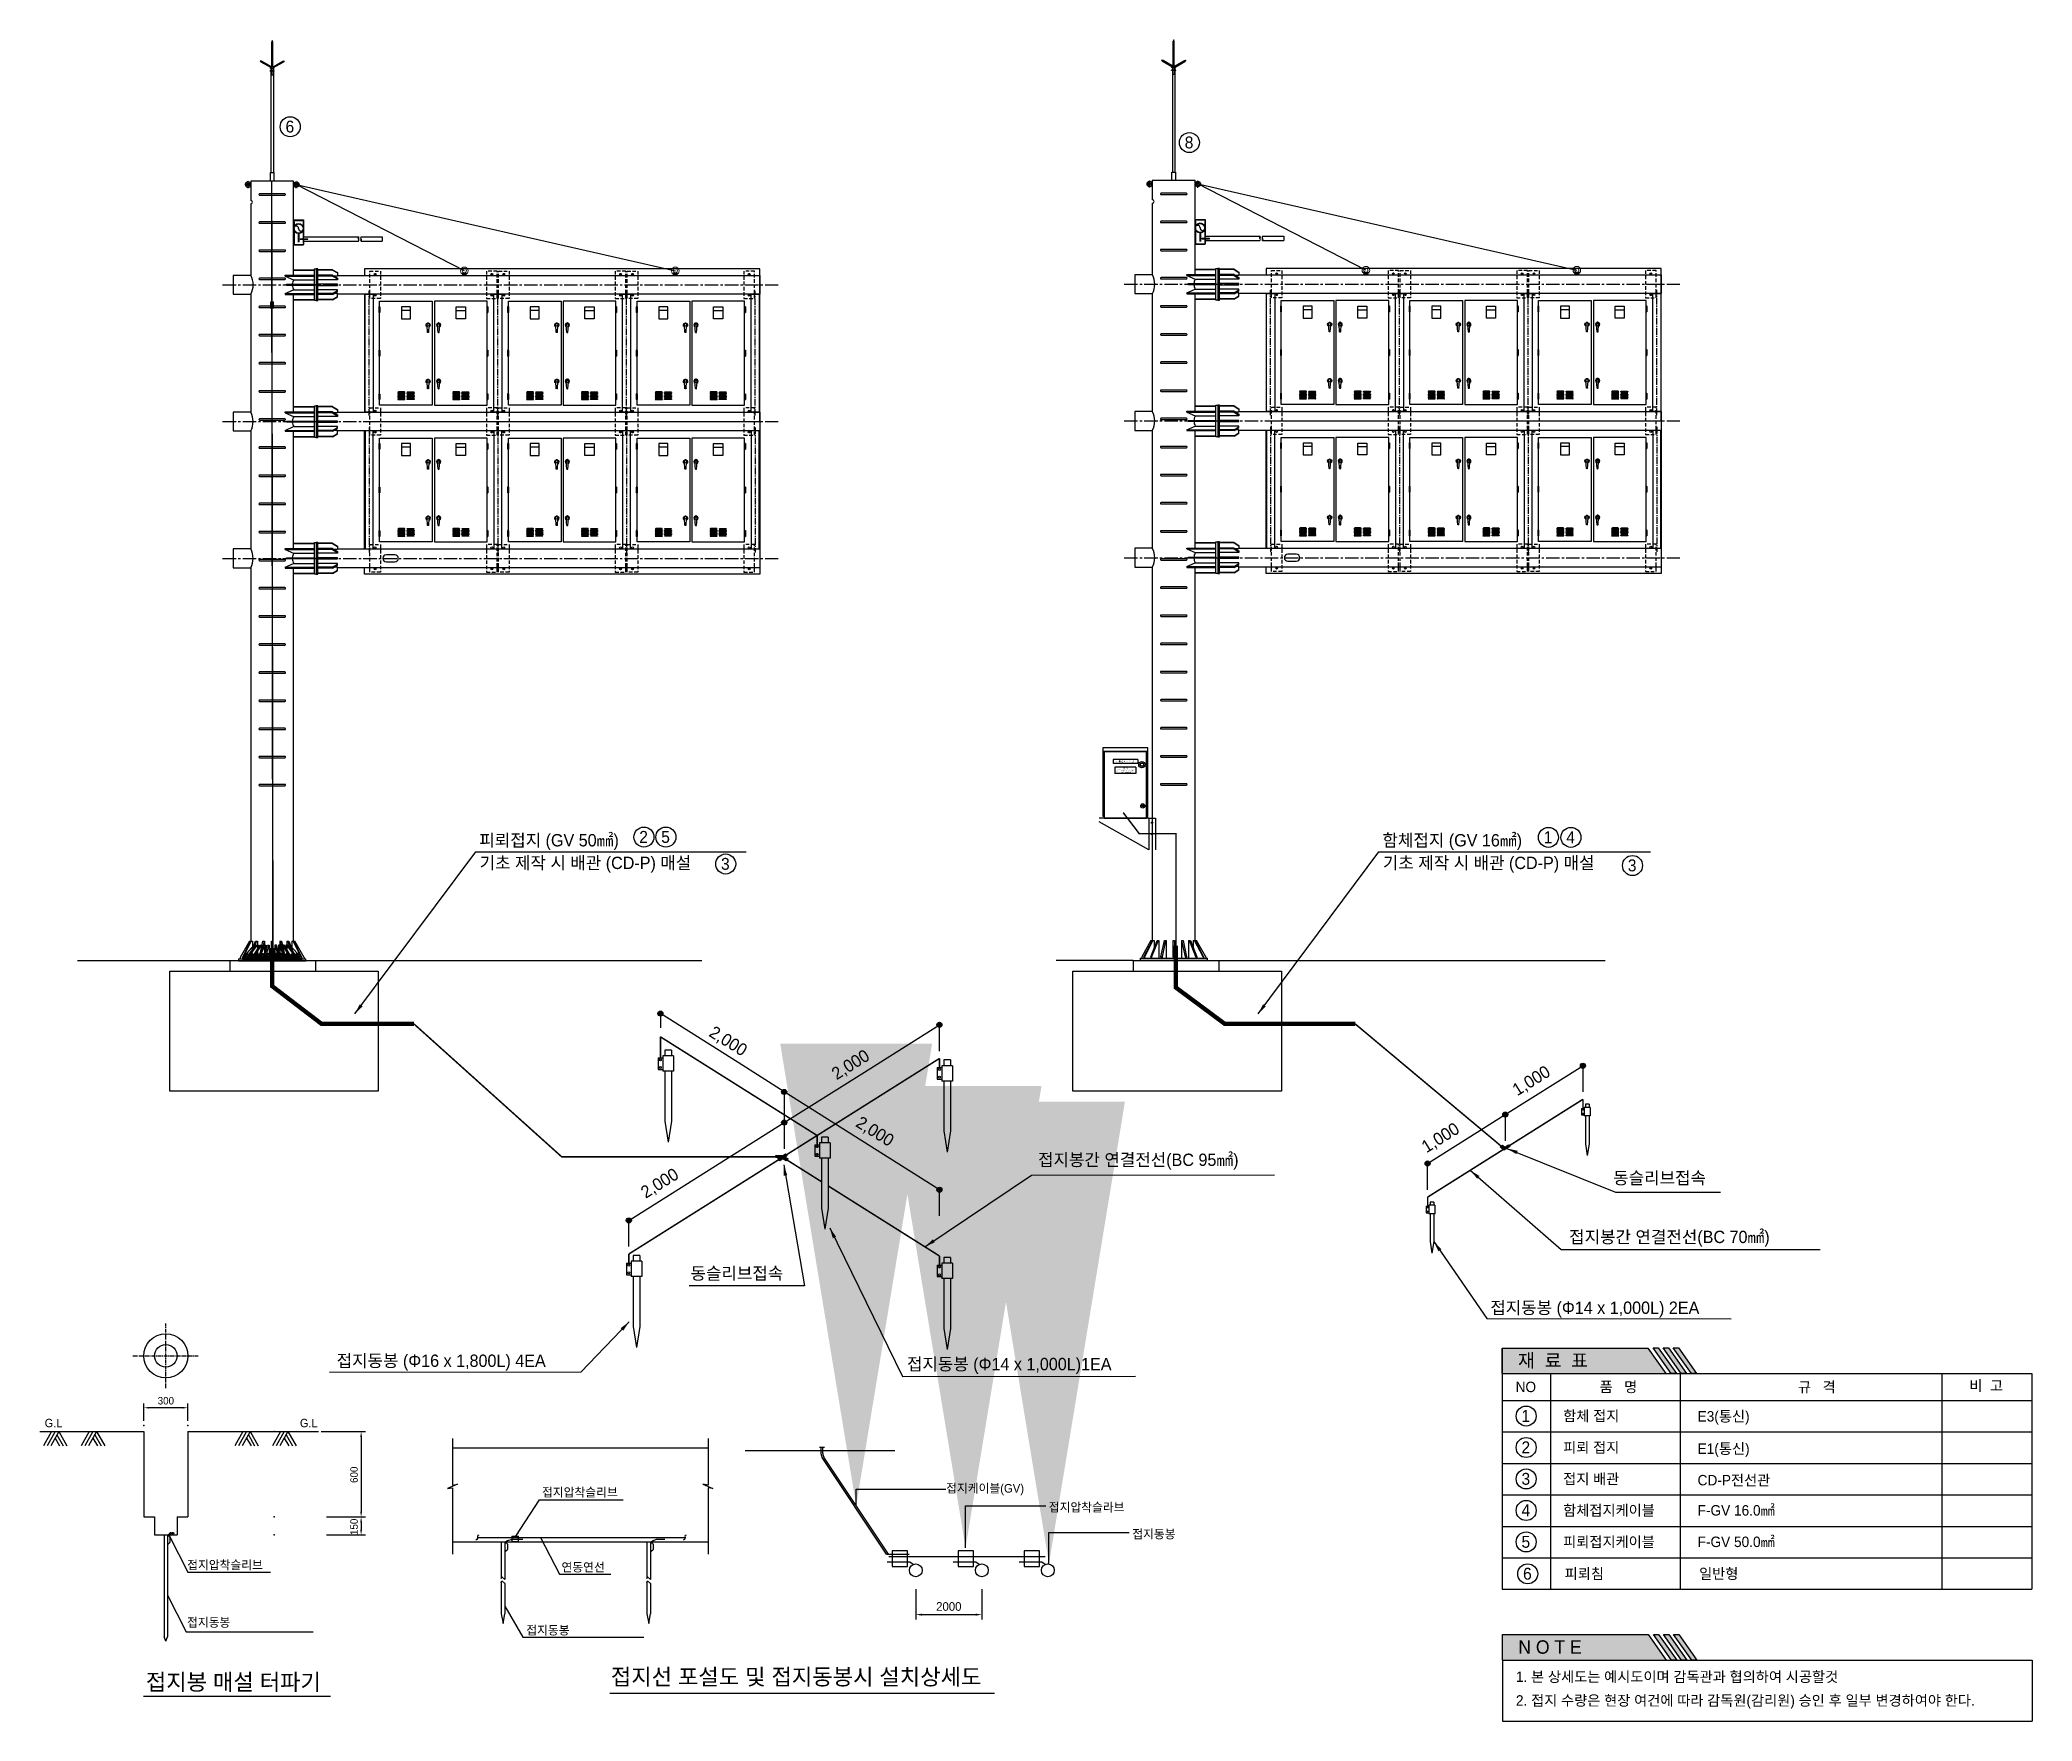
# Model space of a CAD drawing. Header units: millimetres. Extents: x 47 to 694, y -2 to 544.
import ezdxf
from ezdxf.enums import TextEntityAlignment as Align

# ---------------------------------------------------------------- set-up
doc = ezdxf.new("R2010")
doc.units = ezdxf.units.MM
for name, pattern in [('CENTER', [2, 1.25, -0.25, 0.25, -0.25]), ('CENTER2', [28.575, 19.05, -3.175, 3.175, -3.175]), ('HIDDENX2', [0.75, 0.5, -0.25])]:
    doc.linetypes.add(name, pattern=pattern)
for name, color, linetype in [('0-도로', 7, 'Continuous'), ('_범례', 7, 'Continuous'), ('Basic', 7, 'Continuous'), ('DIM1', 9, 'Continuous'), ('INI', 7, 'Continuous'), ('NAME', 90, 'Continuous'), ('STUD', 7, 'Continuous'), ('STYLE2', 7, 'Continuous'), ('STYLE3', 7, 'Continuous'), ('SYMB', 7, 'Continuous'), ('TEXT', 3, 'Continuous'), ('구매품', 7, 'Continuous'), ('바디', 7, 'Continuous'), ('선실드', 7, 'Continuous'), ('실크인쇄', 7, 'Continuous'), ('탑커버', 7, 'Continuous')]:
    doc.layers.add(name, color=color, linetype=linetype)
doc.styles.add('bord', font='H2GTRE.TTF')
doc.styles.add('HY헤드라인M', font='H2GTRE.TTF')
doc.styles.get("Standard").update_dxf_attribs({"font": 'H2GTRE.TTF'})
doc.styles.add('STYLE01', font='H2GTRE.TTF')
doc.styles.add('굴림', font='H2GTRE.TTF')
doc.dimstyles.new('DIM01', dxfattribs={"dimscale": 60, "dimtxt": 3.5, "dimasz": 2.5, "dimexe": 2, "dimexo": 1.5, "dimgap": 1, "dimtad": 1, "dimdec": 0, "dimzin": 1, "dimdsep": 46, "dimlunit": 6, "dimtxsty": 'STYLE01', "dimcen": 0, "dimclrd": 1, "dimclre": 1, "dimclrt": 256, "dimadec": 0, "dimazin": 0, "dimtfac": 0.072, "dimtdec": 0, "dimtix": 1, "dimtmove": 2, "dimatfit": 3, "dimfxl": 1, "dimtolj": 1, "dimtzin": 0, "dimlwd": -1, "dimlwe": -1, "dimarcsym": 0})
doc.dimstyles.new('ISO-25', dxfattribs={"dimtxt": 2.5, "dimasz": 3.5, "dimexe": 1.25, "dimexo": 0.625, "dimtad": 1, "dimtxsty": 'Standard', "dimcen": 2.5, "dimadec": 0, "dimazin": 0, "dimtfac": 1, "dimtmove": 0, "dimatfit": 3, "dimfxl": 1, "dimarcsym": 0})

msp = doc.modelspace()

# ---------------------------------------------------------------- texts
at = {"layer": '0-도로', "color": 7, "true_color": 0xffffff, "style": 'bord'}
for s, p in [('재  료  표', (526.89, 113.43)), ('N O T E', (527, 20.39))]:
    msp.add_text(s, height=4.356, dxfattribs=at).set_placement(p)
at = {"layer": '_범례', "style": 'HY헤드라인M'}
for s, height, p in [('6', 3.87, (126.75, 514.3)), ('8', 3.87, (418.68, 509.15)), ('2', 3.87, (241.59, 283.67)), ('5', 3.87, (248.72, 283.67)), ('1', 3.87, (535.25, 283.57)), ('4', 3.87, (542.56, 283.57)), ('3', 3.87, (268.13, 274.92)), ('3', 3.87, (562.54, 274.42)), ('NO', 3.388, (526.11, 105.33)), ('품   명', 3.388, (553.39, 105.33)), ('규   격', 3.388, (617.83, 105.32)), ('비  고', 3.388, (673.42, 105.72)), ('1', 3.87, (528.02, 95.67)), ('함체 접지', 3.388, (541.55, 95.91)), ('E3(통신)', 3.388, (585.2, 95.78)), ('2', 3.87, (528.02, 85.46)), ('피뢰 접지', 3.388, (541.55, 85.69)), ('E1(통신)', 3.388, (585.2, 85.28)), ('3', 3.87, (528.02, 75.24)), ('접지 배관', 3.388, (541.55, 75.47)), ('CD-P전선관 ', 3.388, (585.2, 75.05)), ('4', 3.87, (528.02, 65.02)), ('함체접지케이블', 3.388, (541.55, 65.25)), ('F-GV 16.0㎟', 3.388, (585.2, 65.25)), ('5', 3.87, (528.02, 54.8)), ('피뢰접지케이블', 3.388, (541.55, 55.03)), ('F-GV 50.0㎟', 3.388, (585.2, 55.03)), ('6', 3.87, (528.52, 44.44)), ('피뢰침', 3.388, (542.05, 44.68)), ('일반형', 3.388, (585.69, 44.68)), ('1. 본 상세도는 예시도이며 감독관과 협의하여 시공할것', 3.388, (526.21, 11.23)), ('2. 접지 수량은 현장 여건에 따라 감독원(감리원) 승인 후 일부 변경하여야 한다.', 3.388, (526.21, 3.53))]:
    msp.add_text(s, height=height, dxfattribs=at).set_placement(p)
at = {"layer": 'NAME', "color": 7}
for s, height, style, p in [('피뢰접지 (GV 50㎟)', 4, '굴림', (189.65, 282.52)), ('함체접지 (GV 16㎟)', 4, '굴림', (482.89, 282.52)), ('기초 제작 시 배관 (CD-P) 매설', 4, '굴림', (189.76, 275.17)), ('기초 제작 시 배관 (CD-P) 매설', 4, '굴림', (483.01, 275.17)), ('접지봉간 연결전선(BC 95㎟) ', 4, '굴림', (371.07, 178.77)), ('동슬리브접속', 4, '굴림', (557.8, 172.88)), ('접지봉간 연결전선(BC 70㎟) ', 4, '굴림', (543.5, 153.73)), ('동슬리브접속', 4, '굴림', (258.24, 141.91)), ('접지동봉 (Φ14 x 1,000L) 2EA', 4, '굴림', (517.87, 130.74)), ('접지동봉 (Φ14 x 1,000L)1EA', 4, '굴림', (328.49, 112.44)), ('접지압착슬리브', 2.8, 'HY헤드라인M', (94.81, 47.79)), ('접지동봉', 2.8, 'HY헤드라인M', (94.78, 29.13))]:
    msp.add_text(s, height=height, dxfattribs=dict(at, style=style)).set_placement(p)
at = {"layer": 'NAME', "color": 7, "style": '굴림'}
for s, rotation, p in [('  2,000', 328.24103, (261.43, 222.63)), ('2,000', 31.75897, (305.64, 206.57)), ('1,000', 31.75897, (526.66, 201.38)), ('  2,000', 328.24103, (309.07, 193.32)), ('  1,000', 31.75897, (494.69, 181.33)), ('  2,000', 31.75897, (241.21, 166.55)), ('접지동봉 (Φ16 x 1,800L) 4EA', 360, (143.34, 113.53))]:
    msp.add_text(s, height=4, rotation=rotation, dxfattribs=at).set_placement(p)
at = {"layer": 'STYLE2', "style": 'HY헤드라인M'}
for s, height, p in [('G.L', 2.722, (48.56, 93.93)), ('G.L', 2.722, (131.42, 93.93)), ('접지압착슬리브', 2.8, (210.02, 71.39)), ('접지케이블(GV)', 2.8, (341.22, 72.69)), ('접지압착슬라브', 2.8, (374.54, 66.53)), ('접지동봉', 2.8, (401.64, 57.84)), ('연동연선', 2.8, (216.34, 47.08)), ('접지동봉 ', 2.8, (204.9, 26.6))]:
    msp.add_text(s, height=height, dxfattribs=at).set_placement(p)
at = {"layer": 'STYLE3', "style": 'HY헤드라인M'}
for s, p in [('600', (150.2, 75.84)), ('150', (150.2, 58.94))]:
    msp.add_text(s, height=2.431, rotation=90, dxfattribs=at).set_placement(p)
at = {"layer": 'STYLE3', "attachment_point": 5, "style": 'HY헤드라인M'}
for s, insert, char_height in [('\\A1;300', (87.9, 102.52), 2.431), ('\\A1;2000', (342.09, 35.72), 2.823)]:
    msp.add_mtext(s, dxfattribs=dict(at, insert=insert, char_height=char_height))
at = {"layer": 'TEXT', "style": 'HY헤드라인M'}
for s, p in [('접지봉 매설 터파기', (81.4, 11.22)), ('접지선 포설도 및 접지동봉시 설치상세도 ', (232.37, 12.91))]:
    msp.add_text(s, height=5.28, dxfattribs=at).set_placement(p, align=Align.MIDDLE_LEFT)

# ---------------------------------------------------------------- blocks, each defined once
blk = doc.blocks.new('A$C6081')
blk.add_line((63, 22), (47, 22))
blk.add_circle((55, 55), 30)
for centre, radius, start, end in [((55, 55), 55, 301.2197, 238.7803), ((10, 2), 15, 0, 49.9948), ((47, 0), 22, 90, 180), ((63, 0), 22, 360, 90), ((100, 2), 15, 130.0052, 180)]:
    blk.add_arc(centre, radius, start, end)
blk = doc.blocks.new('51808qh')
at = {"ltscale": 0.05}
for p, q in [((49751, 42526), (50046, 42526)), ((49751, 42521), (49751, 42526)), ((49751, 42521), (50046, 42521)), ((50303, 42526), (50096, 42526)), ((50303, 42521), (50096, 42521)), ((50303, 42526), (50373, 42484)), ((50303, 42521), (50303, 42526)), ((50303, 42521), (50373, 42479)), ((49631, 42449), (50046, 42449)), ((49631, 42436), (49631, 42449)), ((49631, 42436), (50046, 42436)), ((49631, 42436), (49751, 42383)), ((49631, 42186), (49751, 42239)), ((49751, 42383), (50046, 42383)), ((49751, 42239), (50046, 42239)), ((50303, 42449), (50096, 42449)), ((50303, 42436), (50096, 42436)), ((50373, 42383), (50096, 42383)), ((50373, 42239), (50096, 42239)), ((50303, 42436), (50303, 42449)), ((50303, 42449), (50373, 42407)), ((50303, 42436), (50373, 42394)), ((50303, 42186), (50373, 42229)), ((50303, 42173), (50373, 42216)), ((50373, 42484), (50373, 42436)), ((50373, 42407), (50373, 42383)), ((50373, 42216), (50373, 42239)), ((49631, 42186), (50046, 42186)), ((49631, 42186), (49631, 42173)), ((49631, 42173), (50046, 42173)), ((49751, 42101), (50046, 42101)), ((49751, 42101), (49751, 42096)), ((49751, 42096), (50046, 42096)), ((50303, 42186), (50096, 42186)), ((50303, 42173), (50096, 42173)), ((50303, 42101), (50096, 42101)), ((50303, 42096), (50096, 42096)), ((50303, 42186), (50303, 42173)), ((50303, 42101), (50373, 42143)), ((50303, 42096), (50373, 42138)), ((50303, 42101), (50303, 42096)), ((50373, 42138), (50373, 42186)), ((49751, 40581), (50046, 40581)), ((49751, 40576), (49751, 40581)), ((49751, 40576), (50046, 40576)), ((50303, 40581), (50096, 40581)), ((50303, 40576), (50096, 40576)), ((50303, 40581), (50373, 40539)), ((50303, 40576), (50303, 40581)), ((50303, 40576), (50373, 40534)), ((50373, 40539), (50373, 40491)), ((49631, 40504), (50046, 40504)), ((49631, 40491), (49631, 40504)), ((49631, 40491), (50046, 40491)), ((49631, 40491), (49751, 40438)), ((49631, 40241), (49751, 40294)), ((49631, 40241), (50046, 40241)), ((49631, 40241), (49631, 40228)), ((49751, 40438), (50046, 40438)), ((49751, 40294), (50046, 40294)), ((50303, 40504), (50096, 40504)), ((50303, 40491), (50096, 40491)), ((50373, 40438), (50096, 40438)), ((50373, 40294), (50096, 40294)), ((50303, 40241), (50096, 40241)), ((50373, 40491), (50214, 40491)), ((50373, 40241), (50214, 40241)), ((50303, 40491), (50303, 40504)), ((50303, 40504), (50373, 40462)), ((50303, 40491), (50373, 40449)), ((50303, 40241), (50373, 40284)), ((50303, 40228), (50373, 40271)), ((50303, 40241), (50303, 40228)), ((50373, 40462), (50373, 40438)), ((50373, 40271), (50373, 40294)), ((50373, 40193), (50373, 40241)), ((49631, 40228), (50046, 40228)), ((49751, 40156), (50046, 40156)), ((49751, 40156), (49751, 40151)), ((49751, 40151), (50046, 40151)), ((50303, 40228), (50096, 40228)), ((50303, 40156), (50096, 40156)), ((50303, 40151), (50096, 40151)), ((50303, 40156), (50373, 40198)), ((50303, 40151), (50373, 40193)), ((50303, 40156), (50303, 40151)), ((49631, 38559), (50046, 38559)), ((49631, 38546), (49631, 38559)), ((49631, 38546), (50046, 38546)), ((49631, 38546), (49751, 38493)), ((49751, 38636), (50046, 38636)), ((49751, 38631), (49751, 38636)), ((49751, 38631), (50046, 38631)), ((50303, 38636), (50096, 38636)), ((50303, 38631), (50096, 38631)), ((50303, 38559), (50096, 38559)), ((50303, 38546), (50096, 38546)), ((50373, 38546), (50214, 38546)), ((50303, 38636), (50373, 38594)), ((50303, 38631), (50303, 38636)), ((50303, 38631), (50373, 38589)), ((50303, 38546), (50303, 38559)), ((50303, 38559), (50373, 38517)), ((50303, 38546), (50373, 38504)), ((50373, 38594), (50373, 38546)), ((49631, 38296), (49751, 38349)), ((49631, 38296), (50046, 38296)), ((49631, 38296), (49631, 38283)), ((49631, 38283), (50046, 38283)), ((49751, 38493), (50046, 38493)), ((49751, 38349), (50046, 38349)), ((50373, 38493), (50096, 38493)), ((50373, 38349), (50096, 38349)), ((50303, 38296), (50096, 38296)), ((50303, 38283), (50096, 38283)), ((50373, 38296), (50214, 38296)), ((50303, 38296), (50373, 38339)), ((50303, 38283), (50373, 38326)), ((50303, 38296), (50303, 38283)), ((50303, 38211), (50373, 38253)), ((50303, 38206), (50373, 38248)), ((50373, 38517), (50373, 38493)), ((50373, 38326), (50373, 38349)), ((50373, 38248), (50373, 38296)), ((49751, 38211), (50046, 38211)), ((49751, 38211), (49751, 38206)), ((49751, 38206), (50046, 38206)), ((50303, 38211), (50096, 38211)), ((50303, 38206), (50096, 38206)), ((50303, 38211), (50303, 38206))]:
    blk.add_line(p, q, dxfattribs=at)
at = {"color": 1, "linetype": 'CENTER2', "ltscale": 10}
for p, q in [((48741, 42311), (56643, 42311)), ((48741, 40366), (56643, 40366)), ((48741, 38421), (56643, 38421))]:
    blk.add_line(p, q, dxfattribs=at)
for p, q in [((50373, 42436), (50214, 42436)), ((50373, 42186), (50214, 42186))]:
    blk.add_line(p, q)
at = {"color": 1, "linetype": 'CENTER2', "ltscale": 5}
for p, q in [((50824, 40450), (50824, 42227)), ((52654, 40450), (52654, 42227)), ((54484, 40450), (54484, 42227)), ((56314, 40450), (56314, 42227)), ((50824, 40282), (50824, 38505)), ((52654, 40282), (52654, 38505)), ((54484, 40282), (54484, 38505)), ((56314, 40282), (56314, 38505))]:
    blk.add_line(p, q, dxfattribs=at)
at = {"ltscale": 0.05}
for points in [[(50046, 42086), (50046, 42536), (50071, 42536), (50071, 42086)], [(50096, 42086), (50096, 42536), (50071, 42536), (50071, 42086)], [(50046, 42303), (49651, 42303), (49651, 42319), (50046, 42319)], [(50096, 42303), (50373, 42303), (50373, 42319), (50096, 42319)], [(50767, 42177), (50881, 42177), (50881, 40500), (50767, 40500)], [(52597, 42177), (52711, 42177), (52711, 40500), (52597, 40500)], [(54427, 42177), (54541, 42177), (54541, 40500), (54427, 40500)], [(56257, 42177), (56371, 42177), (56371, 40500), (56257, 40500)], [(50046, 40141), (50046, 40591), (50071, 40591), (50071, 40141)], [(50096, 40141), (50096, 40591), (50071, 40591), (50071, 40141)], [(50046, 40358), (49651, 40358), (49651, 40374), (50046, 40374)], [(50096, 40358), (50373, 40358), (50373, 40374), (50096, 40374)], [(50767, 38555), (50881, 38555), (50881, 40232), (50767, 40232)], [(52597, 38555), (52711, 38555), (52711, 40232), (52597, 40232)], [(54427, 38555), (54541, 38555), (54541, 40232), (54427, 40232)], [(56257, 38555), (56371, 38555), (56371, 40232), (56257, 40232)], [(50046, 38196), (50046, 38646), (50071, 38646), (50071, 38196)], [(50096, 38196), (50096, 38646), (50071, 38646), (50071, 38196)], [(50046, 38413), (49651, 38413), (49651, 38429), (50046, 38429)], [(50096, 38413), (50373, 38413), (50373, 38429), (50096, 38429)]]:
    blk.add_lwpolyline(points, close=True, dxfattribs=at)
for points in [[(49141, 42445), (48891, 42445), (48891, 42177), (49141, 42177)], [(50373, 42445), (56379, 42445), (56379, 42177), (50373, 42177)], [(49141, 40500), (48891, 40500), (48891, 40232), (49141, 40232)], [(50373, 40500), (56379, 40500), (56379, 40232), (50373, 40232)], [(49141, 38555), (48891, 38555), (48891, 38287), (49141, 38287)], [(50373, 38555), (56379, 38555), (56379, 38287), (50373, 38287)]]:
    blk.add_lwpolyline(points, dxfattribs=at)
for centre, radius, start, end in [((48898, 42311), 278, 331.2465, 28.7535), ((49875, 42311), 143, 149.7946, 176.8006), ((49875, 42311), 143, 183.1994, 210.2054), ((49875, 40366), 143, 149.7946, 176.8006), ((49875, 40366), 143, 183.1994, 210.2054), ((49875, 38421), 143, 149.7946, 176.8006), ((49875, 38421), 143, 183.1994, 210.2054)]:
    blk.add_arc(centre, radius, start, end, dxfattribs=at)
blk = doc.blocks.new('86908a')
at = {"color": 7, "linetype": 'Continuous', "lineweight": 15}
for p, q in [((53611, 42127), (53611, 42132)), ((53667, 42132), (53611, 42132)), ((53667, 42127), (53611, 42127)), ((53614, 42120), (53614, 42127)), ((53665, 42120), (53614, 42120)), ((53658, 42149), (53620, 42149)), ((53653, 42152), (53625, 42152)), ((53665, 42127), (53665, 42120)), ((53667, 42132), (53667, 42127))]:
    blk.add_line(p, q, dxfattribs=at)
blk.add_circle((53639, 42185), 30, dxfattribs=at)
for start, end in [(90, 234.661), (305.3388, 90)]:
    blk.add_arc((53639, 42185), 54, start, end, dxfattribs=at)
for points, knots in [([(53609, 42142), (53609, 42142), (53609, 42142), (53609, 42142), (53608, 42141), (53608, 42141), (53608, 42141), (53608, 42141), (53608, 42141), (53608, 42141), (53608, 42141), (53608, 42141), (53608, 42141)], [0, 0, 0, 0, 0.058582, 0.119844, 0.183796, 0.250447, 0.36281, 0.499396, 0.624915, 0.750438, 0.865505, 1, 1, 1, 1]), ([(53612, 42151), (53612, 42151), (53612, 42150), (53612, 42150), (53612, 42150), (53612, 42149), (53612, 42149), (53612, 42149), (53612, 42148), (53612, 42148), (53612, 42147), (53612, 42146), (53611, 42146), (53611, 42145), (53611, 42144), (53610, 42143), (53610, 42143), (53609, 42142), (53609, 42142), (53609, 42142), (53609, 42142)], [0, 0, 0, 0, 0.032231, 0.064107, 0.095664, 0.126939, 0.157969, 0.188797, 0.219465, 0.250021, 0.31222, 0.375793, 0.436475, 0.500168, 0.625627, 0.750308, 0.808511, 0.874883, 0.928741, 1, 1, 1, 1]), ([(53614, 42132), (53614, 42133), (53614, 42134), (53614, 42135), (53613, 42136), (53613, 42137), (53613, 42137), (53612, 42138), (53612, 42139), (53611, 42140), (53610, 42141), (53610, 42141), (53609, 42142)], [0, 0, 0, 0, 0.25, 0.25, 0.25, 0.5, 0.5, 0.5, 0.75, 0.75, 0.75, 1, 1, 1, 1]), ([(53619, 42157), (53619, 42157), (53619, 42157), (53618, 42158), (53618, 42158), (53618, 42158), (53617, 42158), (53617, 42158), (53616, 42158), (53615, 42158), (53614, 42157), (53613, 42156), (53613, 42155), (53612, 42155), (53612, 42154), (53612, 42153), (53612, 42152), (53612, 42152), (53612, 42151), (53612, 42151), (53612, 42151)], [0, 0, 0, 0, 0.039485, 0.077614, 0.114456, 0.150084, 0.184585, 0.21805, 0.250586, 0.37781, 0.50065, 0.561494, 0.625775, 0.686243, 0.75085, 0.811498, 0.87556, 0.916018, 0.957462, 1, 1, 1, 1]), ([(53612, 42151), (53613, 42151), (53614, 42150), (53614, 42150), (53615, 42150), (53616, 42150), (53617, 42150), (53617, 42150), (53618, 42149), (53619, 42149), (53619, 42149), (53620, 42149), (53620, 42149)], [0, 0, 0, 0, 0.25, 0.25, 0.25, 0.5, 0.5, 0.5, 0.75, 0.75, 0.75, 1, 1, 1, 1]), ([(53614, 42132), (53614, 42132), (53614, 42132), (53614, 42133), (53615, 42133), (53615, 42133), (53615, 42134), (53615, 42134), (53615, 42134), (53615, 42134), (53616, 42135), (53616, 42137), (53617, 42139), (53618, 42141), (53619, 42143), (53619, 42144), (53620, 42145), (53620, 42146), (53620, 42148), (53620, 42148), (53620, 42149)], [0, 0, 0, 0, 0.024237, 0.048514, 0.07285, 0.097261, 0.121765, 0.146378, 0.171119, 0.196004, 0.221048, 0.339803, 0.460403, 0.589578, 0.721095, 0.775351, 0.830272, 0.885957, 0.942503, 1, 1, 1, 1]), ([(53619, 42157), (53620, 42157), (53620, 42156), (53621, 42155), (53621, 42155), (53622, 42154), (53622, 42154), (53622, 42153), (53623, 42153), (53624, 42152), (53624, 42152), (53625, 42152), (53625, 42152)], [0, 0, 0, 0, 0.25, 0.25, 0.25, 0.5, 0.5, 0.5, 0.75, 0.75, 0.75, 1, 1, 1, 1]), ([(53639, 42154), (53639, 42154), (53639, 42154), (53639, 42154), (53638, 42154), (53638, 42154), (53638, 42154), (53637, 42154), (53636, 42154), (53635, 42154), (53634, 42155), (53632, 42155), (53629, 42155), (53626, 42156), (53624, 42156), (53622, 42157), (53620, 42157), (53619, 42157)], [0, 0, 0, 0, 0.01172, 0.023835, 0.036366, 0.049331, 0.062749, 0.09175, 0.125449, 0.181323, 0.250685, 0.372234, 0.500848, 0.634514, 0.762253, 0.884092, 1, 1, 1, 1]), ([(53620, 42149), (53620, 42149), (53620, 42149), (53620, 42149), (53621, 42149), (53621, 42150), (53621, 42150), (53622, 42150), (53622, 42151), (53623, 42151), (53623, 42152), (53624, 42152), (53624, 42152), (53625, 42152), (53625, 42152), (53625, 42152), (53625, 42152)], [0, 0, 0, 0, 0.039129, 0.080908, 0.125339, 0.18036, 0.250447, 0.375268, 0.500498, 0.625224, 0.750447, 0.817083, 0.875014, 0.918776, 0.960396, 1, 1, 1, 1]), ([(53625, 42152), (53625, 42152), (53626, 42152), (53626, 42152), (53627, 42152), (53628, 42152), (53628, 42152), (53629, 42153), (53630, 42153), (53631, 42153), (53633, 42153), (53634, 42153), (53636, 42154), (53637, 42154), (53638, 42154), (53638, 42154), (53638, 42154), (53639, 42154), (53639, 42154), (53639, 42154), (53639, 42154), (53640, 42154), (53640, 42154), (53640, 42154), (53640, 42154), (53641, 42154), (53641, 42154), (53642, 42154), (53644, 42154), (53645, 42153), (53646, 42153), (53647, 42153), (53649, 42153), (53650, 42152), (53652, 42152), (53653, 42152), (53653, 42152)], [0, 0, 0, 0, 0.0217934, 0.0423824, 0.0617748, 0.0799775, 0.096997, 0.1128391, 0.1275092, 0.1972875, 0.2545769, 0.3180632, 0.3813577, 0.4314268, 0.4514116, 0.467846, 0.4770779, 0.4848233, 0.4929893, 0.4995522, 0.5050522, 0.511494, 0.5177424, 0.5251473, 0.5386257, 0.5550538, 0.5829917, 0.6175681, 0.6810383, 0.7110827, 0.7447907, 0.8022495, 0.8722881, 0.9083912, 0.9509345, 1, 1, 1, 1]), ([(53659, 42157), (53658, 42157), (53658, 42157), (53656, 42157), (53655, 42156), (53654, 42156), (53652, 42156), (53651, 42155), (53649, 42155), (53647, 42155), (53645, 42155), (53643, 42154), (53642, 42154), (53641, 42154), (53640, 42154), (53640, 42154), (53640, 42154), (53639, 42154), (53639, 42154)], [0, 0, 0, 0, 0.065556, 0.13306, 0.202502, 0.273873, 0.347175, 0.422412, 0.499598, 0.628257, 0.749788, 0.819074, 0.87488, 0.908497, 0.937443, 0.959479, 0.980302, 1, 1, 1, 1]), ([(53659, 42157), (53658, 42157), (53658, 42156), (53658, 42155), (53657, 42155), (53657, 42154), (53656, 42154), (53656, 42153), (53655, 42153), (53655, 42152), (53654, 42152), (53654, 42152), (53653, 42152)], [0, 0, 0, 0, 0.25, 0.25, 0.25, 0.5, 0.5, 0.5, 0.75, 0.75, 0.75, 1, 1, 1, 1]), ([(53653, 42152), (53653, 42152), (53653, 42152), (53654, 42152), (53654, 42152), (53654, 42152), (53655, 42152), (53655, 42151), (53656, 42151), (53657, 42150), (53657, 42150), (53657, 42150), (53658, 42149), (53658, 42149), (53658, 42149), (53658, 42149)], [0, 0, 0, 0, 0.039602, 0.081235, 0.125023, 0.183038, 0.24978, 0.374933, 0.499804, 0.624783, 0.749806, 0.819881, 0.874856, 0.940352, 1, 1, 1, 1]), ([(53666, 42151), (53665, 42151), (53665, 42150), (53664, 42150), (53663, 42150), (53662, 42150), (53662, 42150), (53661, 42150), (53660, 42149), (53660, 42149), (53659, 42149), (53658, 42149), (53658, 42149)], [0, 0, 0, 0, 0.25, 0.25, 0.25, 0.5, 0.5, 0.5, 0.75, 0.75, 0.75, 1, 1, 1, 1]), ([(53658, 42149), (53658, 42148), (53658, 42148), (53658, 42147), (53658, 42147), (53658, 42146), (53659, 42146), (53659, 42145), (53659, 42144), (53659, 42144), (53659, 42143), (53660, 42141), (53661, 42139), (53662, 42137), (53662, 42135), (53663, 42134), (53663, 42134), (53664, 42133), (53664, 42133), (53664, 42132), (53664, 42132)], [0, 0, 0, 0, 0.032217, 0.064125, 0.095741, 0.12708, 0.158157, 0.188989, 0.219595, 0.249991, 0.280195, 0.411744, 0.540961, 0.661094, 0.7794, 0.824271, 0.868668, 0.912689, 0.956432, 1, 1, 1, 1]), ([(53666, 42151), (53666, 42151), (53666, 42151), (53666, 42151), (53666, 42152), (53666, 42152), (53666, 42153), (53666, 42153), (53666, 42154), (53666, 42155), (53665, 42155), (53665, 42156), (53664, 42157), (53664, 42157), (53663, 42158), (53662, 42158), (53661, 42158), (53660, 42158), (53660, 42157), (53659, 42157), (53659, 42157)], [0, 0, 0, 0, 0.025596, 0.050786, 0.075593, 0.100039, 0.124149, 0.187931, 0.24834, 0.312897, 0.373331, 0.437934, 0.499072, 0.581236, 0.663359, 0.749278, 0.806836, 0.867491, 0.931742, 1, 1, 1, 1]), ([(53669, 42142), (53669, 42141), (53668, 42141), (53667, 42140), (53667, 42139), (53666, 42138), (53666, 42137), (53665, 42137), (53665, 42136), (53665, 42135), (53664, 42134), (53664, 42133), (53664, 42132)], [0, 0, 0, 0, 0.25, 0.25, 0.25, 0.5, 0.5, 0.5, 0.75, 0.75, 0.75, 1, 1, 1, 1]), ([(53669, 42142), (53669, 42142), (53669, 42142), (53669, 42142), (53669, 42142), (53669, 42142), (53669, 42142), (53669, 42143), (53668, 42143), (53668, 42144), (53667, 42145), (53667, 42146), (53667, 42146), (53666, 42147), (53666, 42148), (53666, 42149), (53666, 42149), (53666, 42150), (53666, 42151), (53666, 42151)], [0, 0, 0, 0, 0.03033, 0.057906, 0.082728, 0.104795, 0.124108, 0.190709, 0.249075, 0.373864, 0.498769, 0.563119, 0.624403, 0.687149, 0.748558, 0.81013, 0.872336, 0.935524, 1, 1, 1, 1]), ([(53670, 42141), (53670, 42141), (53670, 42141), (53670, 42141), (53670, 42141), (53670, 42141), (53670, 42141), (53670, 42141), (53670, 42141), (53670, 42141), (53670, 42142), (53670, 42142), (53669, 42142)], [0, 0, 0, 0, 0.057048, 0.117641, 0.181779, 0.249463, 0.375016, 0.500569, 0.643891, 0.774877, 0.893564, 1, 1, 1, 1])]:
    blk.add_open_spline(points, degree=3, knots=knots, dxfattribs=at)
for points in [[(53613, 42132), (53613, 42133), (53613, 42133), (53612, 42135), (53612, 42136), (53611, 42137), (53611, 42138), (53610, 42139), (53609, 42140), (53608, 42140), (53608, 42141)], [(53670, 42141), (53670, 42140), (53669, 42140), (53668, 42139), (53668, 42138), (53667, 42137), (53666, 42136), (53666, 42135), (53666, 42133), (53665, 42133), (53665, 42132)]]:
    blk.add_open_spline(points, degree=3, dxfattribs=at)
blk = doc.blocks.new('A$C72003423')
at = {"color": 0}
for p, q in [((22, 3), (15, 106)), ((23, 2), (30, 0)), ((30, 0), (37, 2)), ((38, 3), (45, 106))]:
    blk.add_line(p, q, dxfattribs=at)
for centre, radius, start, end in [((30, 106), 30, 101.3173, 243.5206), ((66, 106), 51, 146.8466, 180), ((56, 106), 41, 142.1436, 180.3484), ((56, 104), 41, 142.5704, 180.7942), ((30, 127), 35, 245.8955, 294.1091), ((23, 3), 1.5, 183.3026, 256.1577), ((30, 130), 8, 90, 146.8466), ((30, 127), 8, 37.8564, 142.1437), ((30, 125), 8, 37.5484, 143.0676), ((30, 130), 8, 33.1534, 107.6703), ((30, 2), 1.5, 256.1577, 283.8423), ((30, 106), 30, 296.4841, 78.4235), ((4, 106), 41, 359.6528, 39.0309), ((4, 104), 41, 359.3537, 39.2573), ((-6, 106), 51, 0, 33.1534), ((37, 3), 1.5, 283.8423, 356.6961)]:
    blk.add_arc(centre, radius, start, end, dxfattribs=at)
blk = doc.blocks.new('15JTGLAJH')
at = {"color": 0}
for p, q in [((-140484, -479126), (-140484, -479206)), ((-140472, -479126), (-140484, -479126)), ((-140472, -479166), (-140484, -479166)), ((-140472, -479206), (-140484, -479206)), ((-140472, -479126), (-140472, -479206))]:
    blk.add_line(p, q, dxfattribs=at)
for centre, radius, start, end in [((-140478, -479132), 9.42, 57.2209, 122.7791), ((-140483, -479125), 1.25, 126.8699, 233.1301), ((-140474, -479125), 1.25, 306.8699, 53.1301)]:
    blk.add_arc(centre, radius, start, end, dxfattribs=at)
blk = doc.blocks.new('51HTKJGA')
at = {"color": 4}
for p, q in [((50957, 41229), (50827, 41229)), ((51606, 41229), (51736, 41229)), ((52787, 41229), (52657, 41229)), ((53436, 41229), (53566, 41229)), ((54617, 41229), (54487, 41229)), ((55266, 41229), (55396, 41229)), ((50957, 39284), (50827, 39284)), ((51606, 39284), (51736, 39284)), ((52787, 39284), (52657, 39284)), ((53436, 39284), (53566, 39284)), ((54617, 39284), (54487, 39284)), ((55266, 39284), (55396, 39284))]:
    blk.add_line(p, q, dxfattribs=at)
for points in [[(50301, 39648), (55921, 39648), (55921, 41818), (50301, 41818), (50301, 41726)], [(50301, 41459), (50301, 39781)], [(50301, 39648), (55921, 39648), (55921, 37478), (50301, 37478), (50301, 37569)], [(50301, 37836), (50301, 39514)]]:
    blk.add_lwpolyline(points, dxfattribs=at)
for points in [[(50517, 41359), (51266, 41359), (51266, 39881), (50517, 39881)], [(50827, 41279), (50827, 41109), (50957, 41109), (50957, 41279)], [(52046, 41359), (51296, 41359), (51296, 39881), (52046, 39881)], [(51736, 41279), (51736, 41109), (51606, 41109), (51606, 41279)], [(52347, 41359), (53096, 41359), (53096, 39881), (52347, 39881)], [(52657, 41279), (52657, 41109), (52787, 41109), (52787, 41279)], [(53876, 41359), (53126, 41359), (53126, 39881), (53876, 39881)], [(53566, 41279), (53566, 41109), (53436, 41109), (53436, 41279)], [(54177, 41359), (54926, 41359), (54926, 39881), (54177, 39881)], [(54487, 41279), (54487, 41109), (54617, 41109), (54617, 41279)], [(55706, 41359), (54956, 41359), (54956, 39881), (55706, 39881)], [(55396, 41279), (55396, 41109), (55266, 41109), (55266, 41279)], [(50517, 39414), (51266, 39414), (51266, 37936), (50517, 37936)], [(52046, 39414), (51296, 39414), (51296, 37936), (52046, 37936)], [(52347, 39414), (53096, 39414), (53096, 37936), (52347, 37936)], [(53876, 39414), (53126, 39414), (53126, 37936), (53876, 37936)], [(54177, 39414), (54926, 39414), (54926, 37936), (54177, 37936)], [(55706, 39414), (54956, 39414), (54956, 37936), (55706, 37936)], [(50827, 39334), (50827, 39164), (50957, 39164), (50957, 39334)], [(51736, 39334), (51736, 39164), (51606, 39164), (51606, 39334)], [(52657, 39334), (52657, 39164), (52787, 39164), (52787, 39334)], [(53566, 39334), (53566, 39164), (53436, 39164), (53436, 39334)], [(54487, 39334), (54487, 39164), (54617, 39164), (54617, 39334)], [(55396, 39334), (55396, 39164), (55266, 39164), (55266, 39334)]]:
    blk.add_lwpolyline(points, close=True, dxfattribs=at)
for points in [[(50787, 40071, 0.414214), (50777, 40061), (50877, 40061, 0.414214), (50867, 40071)], [(50787, 40051, 0.414214), (50777, 40041), (50877, 40041, 0.414214), (50867, 40051)], [(50787, 40031, 0.414214), (50777, 40021), (50877, 40021, 0.414214), (50867, 40031)], [(50787, 40011, 0.414214), (50777, 40001), (50877, 40001, 0.414214), (50867, 40011)], [(50787, 39991, 0.414214), (50777, 39981), (50877, 39981, 0.414214), (50867, 39991)], [(50787, 39971, 0.414214), (50777, 39961), (50877, 39961, 0.414214), (50867, 39971)], [(50997, 40071, -0.414214), (51007, 40061), (50907, 40061, -0.414214), (50917, 40071)], [(50997, 40051, -0.414214), (51007, 40041), (50907, 40041, -0.414214), (50917, 40051)], [(50997, 40031, -0.414214), (51007, 40021), (50907, 40021, -0.414214), (50917, 40031)], [(50997, 40011, -0.414214), (51007, 40001), (50907, 40001, -0.414214), (50917, 40011)], [(50997, 39991, -0.414214), (51007, 39981), (50907, 39981, -0.414214), (50917, 39991)], [(50997, 39971, -0.414214), (51007, 39961), (50907, 39961, -0.414214), (50917, 39971)], [(51566, 40071, 0.414214), (51556, 40061), (51656, 40061, 0.414214), (51646, 40071)], [(51566, 40051, 0.414214), (51556, 40041), (51656, 40041, 0.414214), (51646, 40051)], [(51566, 40031, 0.414214), (51556, 40021), (51656, 40021, 0.414214), (51646, 40031)], [(51566, 40011, 0.414214), (51556, 40001), (51656, 40001, 0.414214), (51646, 40011)], [(51566, 39991, 0.414214), (51556, 39981), (51656, 39981, 0.414214), (51646, 39991)], [(51566, 39971, 0.414214), (51556, 39961), (51656, 39961, 0.414214), (51646, 39971)], [(51776, 40071, -0.414214), (51786, 40061), (51686, 40061, -0.414214), (51696, 40071)], [(51776, 40051, -0.414214), (51786, 40041), (51686, 40041, -0.414214), (51696, 40051)], [(51776, 40031, -0.414214), (51786, 40021), (51686, 40021, -0.414214), (51696, 40031)], [(51776, 40011, -0.414214), (51786, 40001), (51686, 40001, -0.414214), (51696, 40011)], [(51776, 39991, -0.414214), (51786, 39981), (51686, 39981, -0.414214), (51696, 39991)], [(51776, 39971, -0.414214), (51786, 39961), (51686, 39961, -0.414214), (51696, 39971)], [(52617, 40071, 0.414214), (52607, 40061), (52707, 40061, 0.414214), (52697, 40071)], [(52617, 40051, 0.414214), (52607, 40041), (52707, 40041, 0.414214), (52697, 40051)], [(52617, 40031, 0.414214), (52607, 40021), (52707, 40021, 0.414214), (52697, 40031)], [(52617, 40011, 0.414214), (52607, 40001), (52707, 40001, 0.414214), (52697, 40011)], [(52617, 39991, 0.414214), (52607, 39981), (52707, 39981, 0.414214), (52697, 39991)], [(52617, 39971, 0.414214), (52607, 39961), (52707, 39961, 0.414214), (52697, 39971)], [(52827, 40071, -0.414214), (52837, 40061), (52737, 40061, -0.414214), (52747, 40071)], [(52827, 40051, -0.414214), (52837, 40041), (52737, 40041, -0.414214), (52747, 40051)], [(52827, 40031, -0.414214), (52837, 40021), (52737, 40021, -0.414214), (52747, 40031)], [(52827, 40011, -0.414214), (52837, 40001), (52737, 40001, -0.414214), (52747, 40011)], [(52827, 39991, -0.414214), (52837, 39981), (52737, 39981, -0.414214), (52747, 39991)], [(52827, 39971, -0.414214), (52837, 39961), (52737, 39961, -0.414214), (52747, 39971)], [(53396, 40071, 0.414214), (53386, 40061), (53486, 40061, 0.414214), (53476, 40071)], [(53396, 40051, 0.414214), (53386, 40041), (53486, 40041, 0.414214), (53476, 40051)], [(53396, 40031, 0.414214), (53386, 40021), (53486, 40021, 0.414214), (53476, 40031)], [(53396, 40011, 0.414214), (53386, 40001), (53486, 40001, 0.414214), (53476, 40011)], [(53396, 39991, 0.414214), (53386, 39981), (53486, 39981, 0.414214), (53476, 39991)], [(53396, 39971, 0.414214), (53386, 39961), (53486, 39961, 0.414214), (53476, 39971)], [(53606, 40071, -0.414214), (53616, 40061), (53516, 40061, -0.414214), (53526, 40071)], [(53606, 40051, -0.414214), (53616, 40041), (53516, 40041, -0.414214), (53526, 40051)], [(53606, 40031, -0.414214), (53616, 40021), (53516, 40021, -0.414214), (53526, 40031)], [(53606, 40011, -0.414214), (53616, 40001), (53516, 40001, -0.414214), (53526, 40011)], [(53606, 39991, -0.414214), (53616, 39981), (53516, 39981, -0.414214), (53526, 39991)], [(53606, 39971, -0.414214), (53616, 39961), (53516, 39961, -0.414214), (53526, 39971)], [(54447, 40071, 0.414214), (54437, 40061), (54537, 40061, 0.414214), (54527, 40071)], [(54447, 40051, 0.414214), (54437, 40041), (54537, 40041, 0.414214), (54527, 40051)], [(54447, 40031, 0.414214), (54437, 40021), (54537, 40021, 0.414214), (54527, 40031)], [(54447, 40011, 0.414214), (54437, 40001), (54537, 40001, 0.414214), (54527, 40011)], [(54447, 39991, 0.414214), (54437, 39981), (54537, 39981, 0.414214), (54527, 39991)], [(54447, 39971, 0.414214), (54437, 39961), (54537, 39961, 0.414214), (54527, 39971)], [(54657, 40071, -0.414214), (54667, 40061), (54567, 40061, -0.414214), (54577, 40071)], [(54657, 40051, -0.414214), (54667, 40041), (54567, 40041, -0.414214), (54577, 40051)], [(54657, 40031, -0.414214), (54667, 40021), (54567, 40021, -0.414214), (54577, 40031)], [(54657, 40011, -0.414214), (54667, 40001), (54567, 40001, -0.414214), (54577, 40011)], [(54657, 39991, -0.414214), (54667, 39981), (54567, 39981, -0.414214), (54577, 39991)], [(54657, 39971, -0.414214), (54667, 39961), (54567, 39961, -0.414214), (54577, 39971)], [(55226, 40071, 0.414214), (55216, 40061), (55316, 40061, 0.414214), (55306, 40071)], [(55226, 40051, 0.414214), (55216, 40041), (55316, 40041, 0.414214), (55306, 40051)], [(55226, 40031, 0.414214), (55216, 40021), (55316, 40021, 0.414214), (55306, 40031)], [(55226, 40011, 0.414214), (55216, 40001), (55316, 40001, 0.414214), (55306, 40011)], [(55226, 39991, 0.414214), (55216, 39981), (55316, 39981, 0.414214), (55306, 39991)], [(55226, 39971, 0.414214), (55216, 39961), (55316, 39961, 0.414214), (55306, 39971)], [(55436, 40071, -0.414214), (55446, 40061), (55346, 40061, -0.414214), (55356, 40071)], [(55436, 40051, -0.414214), (55446, 40041), (55346, 40041, -0.414214), (55356, 40051)], [(55436, 40031, -0.414214), (55446, 40021), (55346, 40021, -0.414214), (55356, 40031)], [(55436, 40011, -0.414214), (55446, 40001), (55346, 40001, -0.414214), (55356, 40011)], [(55436, 39991, -0.414214), (55446, 39981), (55346, 39981, -0.414214), (55356, 39991)], [(55436, 39971, -0.414214), (55446, 39961), (55346, 39961, -0.414214), (55356, 39971)], [(50787, 38126, 0.414214), (50777, 38116), (50877, 38116, 0.414214), (50867, 38126)], [(50787, 38106, 0.414214), (50777, 38096), (50877, 38096, 0.414214), (50867, 38106)], [(50787, 38086, 0.414214), (50777, 38076), (50877, 38076, 0.414214), (50867, 38086)], [(50787, 38066, 0.414214), (50777, 38056), (50877, 38056, 0.414214), (50867, 38066)], [(50787, 38046, 0.414214), (50777, 38036), (50877, 38036, 0.414214), (50867, 38046)], [(50787, 38026, 0.414214), (50777, 38016), (50877, 38016, 0.414214), (50867, 38026)], [(50997, 38126, -0.414214), (51007, 38116), (50907, 38116, -0.414214), (50917, 38126)], [(50997, 38106, -0.414214), (51007, 38096), (50907, 38096, -0.414214), (50917, 38106)], [(50997, 38086, -0.414214), (51007, 38076), (50907, 38076, -0.414214), (50917, 38086)], [(50997, 38066, -0.414214), (51007, 38056), (50907, 38056, -0.414214), (50917, 38066)], [(50997, 38046, -0.414214), (51007, 38036), (50907, 38036, -0.414214), (50917, 38046)], [(50997, 38026, -0.414214), (51007, 38016), (50907, 38016, -0.414214), (50917, 38026)], [(51566, 38126, 0.414214), (51556, 38116), (51656, 38116, 0.414214), (51646, 38126)], [(51566, 38106, 0.414214), (51556, 38096), (51656, 38096, 0.414214), (51646, 38106)], [(51566, 38086, 0.414214), (51556, 38076), (51656, 38076, 0.414214), (51646, 38086)], [(51566, 38066, 0.414214), (51556, 38056), (51656, 38056, 0.414214), (51646, 38066)], [(51566, 38046, 0.414214), (51556, 38036), (51656, 38036, 0.414214), (51646, 38046)], [(51566, 38026, 0.414214), (51556, 38016), (51656, 38016, 0.414214), (51646, 38026)], [(51776, 38126, -0.414214), (51786, 38116), (51686, 38116, -0.414214), (51696, 38126)], [(51776, 38106, -0.414214), (51786, 38096), (51686, 38096, -0.414214), (51696, 38106)], [(51776, 38086, -0.414214), (51786, 38076), (51686, 38076, -0.414214), (51696, 38086)], [(51776, 38066, -0.414214), (51786, 38056), (51686, 38056, -0.414214), (51696, 38066)], [(51776, 38046, -0.414214), (51786, 38036), (51686, 38036, -0.414214), (51696, 38046)], [(51776, 38026, -0.414214), (51786, 38016), (51686, 38016, -0.414214), (51696, 38026)], [(52617, 38126, 0.414214), (52607, 38116), (52707, 38116, 0.414214), (52697, 38126)], [(52617, 38106, 0.414214), (52607, 38096), (52707, 38096, 0.414214), (52697, 38106)], [(52617, 38086, 0.414214), (52607, 38076), (52707, 38076, 0.414214), (52697, 38086)], [(52617, 38066, 0.414214), (52607, 38056), (52707, 38056, 0.414214), (52697, 38066)], [(52617, 38046, 0.414214), (52607, 38036), (52707, 38036, 0.414214), (52697, 38046)], [(52617, 38026, 0.414214), (52607, 38016), (52707, 38016, 0.414214), (52697, 38026)], [(52827, 38126, -0.414214), (52837, 38116), (52737, 38116, -0.414214), (52747, 38126)], [(52827, 38106, -0.414214), (52837, 38096), (52737, 38096, -0.414214), (52747, 38106)], [(52827, 38086, -0.414214), (52837, 38076), (52737, 38076, -0.414214), (52747, 38086)], [(52827, 38066, -0.414214), (52837, 38056), (52737, 38056, -0.414214), (52747, 38066)], [(52827, 38046, -0.414214), (52837, 38036), (52737, 38036, -0.414214), (52747, 38046)], [(52827, 38026, -0.414214), (52837, 38016), (52737, 38016, -0.414214), (52747, 38026)], [(53396, 38126, 0.414214), (53386, 38116), (53486, 38116, 0.414214), (53476, 38126)], [(53396, 38106, 0.414214), (53386, 38096), (53486, 38096, 0.414214), (53476, 38106)], [(53396, 38086, 0.414214), (53386, 38076), (53486, 38076, 0.414214), (53476, 38086)], [(53396, 38066, 0.414214), (53386, 38056), (53486, 38056, 0.414214), (53476, 38066)], [(53396, 38046, 0.414214), (53386, 38036), (53486, 38036, 0.414214), (53476, 38046)], [(53396, 38026, 0.414214), (53386, 38016), (53486, 38016, 0.414214), (53476, 38026)], [(53606, 38126, -0.414214), (53616, 38116), (53516, 38116, -0.414214), (53526, 38126)], [(53606, 38106, -0.414214), (53616, 38096), (53516, 38096, -0.414214), (53526, 38106)], [(53606, 38086, -0.414214), (53616, 38076), (53516, 38076, -0.414214), (53526, 38086)], [(53606, 38066, -0.414214), (53616, 38056), (53516, 38056, -0.414214), (53526, 38066)], [(53606, 38046, -0.414214), (53616, 38036), (53516, 38036, -0.414214), (53526, 38046)], [(53606, 38026, -0.414214), (53616, 38016), (53516, 38016, -0.414214), (53526, 38026)], [(54447, 38126, 0.414214), (54437, 38116), (54537, 38116, 0.414214), (54527, 38126)], [(54447, 38106, 0.414214), (54437, 38096), (54537, 38096, 0.414214), (54527, 38106)], [(54447, 38086, 0.414214), (54437, 38076), (54537, 38076, 0.414214), (54527, 38086)], [(54447, 38066, 0.414214), (54437, 38056), (54537, 38056, 0.414214), (54527, 38066)], [(54447, 38046, 0.414214), (54437, 38036), (54537, 38036, 0.414214), (54527, 38046)], [(54447, 38026, 0.414214), (54437, 38016), (54537, 38016, 0.414214), (54527, 38026)], [(54657, 38126, -0.414214), (54667, 38116), (54567, 38116, -0.414214), (54577, 38126)], [(54657, 38106, -0.414214), (54667, 38096), (54567, 38096, -0.414214), (54577, 38106)], [(54657, 38086, -0.414214), (54667, 38076), (54567, 38076, -0.414214), (54577, 38086)], [(54657, 38066, -0.414214), (54667, 38056), (54567, 38056, -0.414214), (54577, 38066)], [(54657, 38046, -0.414214), (54667, 38036), (54567, 38036, -0.414214), (54577, 38046)], [(54657, 38026, -0.414214), (54667, 38016), (54567, 38016, -0.414214), (54577, 38026)], [(55226, 38126, 0.414214), (55216, 38116), (55316, 38116, 0.414214), (55306, 38126)], [(55226, 38106, 0.414214), (55216, 38096), (55316, 38096, 0.414214), (55306, 38106)], [(55226, 38086, 0.414214), (55216, 38076), (55316, 38076, 0.414214), (55306, 38086)], [(55226, 38066, 0.414214), (55216, 38056), (55316, 38056, 0.414214), (55306, 38066)], [(55226, 38046, 0.414214), (55216, 38036), (55316, 38036, 0.414214), (55306, 38046)], [(55226, 38026, 0.414214), (55216, 38016), (55316, 38016, 0.414214), (55306, 38026)], [(55436, 38126, -0.414214), (55446, 38116), (55346, 38116, -0.414214), (55356, 38126)], [(55436, 38106, -0.414214), (55446, 38096), (55346, 38096, -0.414214), (55356, 38106)], [(55436, 38086, -0.414214), (55446, 38076), (55346, 38076, -0.414214), (55356, 38086)], [(55436, 38066, -0.414214), (55446, 38056), (55346, 38056, -0.414214), (55356, 38066)], [(55436, 38046, -0.414214), (55446, 38036), (55346, 38036, -0.414214), (55356, 38046)], [(55436, 38026, -0.414214), (55446, 38016), (55346, 38016, -0.414214), (55356, 38026)]]:
    blk.add_lwpolyline(points, format="xyb", close=True, dxfattribs=at)
for name, p in [('15JTGLAJH', (190990, 520406)), ('15JTGLAJH', (192820, 520406)), ('15JTGLAJH', (194650, 520406)), ('A$C72003423', (51326, 40914)), ('A$C72003423', (53156, 40914)), ('A$C72003423', (54986, 40914)), ('15JTGLAJH', (190990, 519786)), ('15JTGLAJH', (192820, 519786)), ('15JTGLAJH', (194650, 519786)), ('A$C72003423', (51326, 40114)), ('A$C72003423', (53156, 40114)), ('A$C72003423', (54986, 40114)), ('15JTGLAJH', (190990, 519166)), ('15JTGLAJH', (192820, 519166)), ('15JTGLAJH', (194650, 519166)), ('15JTGLAJH', (190990, 518461)), ('A$C72003423', (51326, 38969)), ('15JTGLAJH', (192820, 518461)), ('A$C72003423', (53156, 38969)), ('15JTGLAJH', (194650, 518461)), ('A$C72003423', (54986, 38969)), ('15JTGLAJH', (190990, 517841)), ('15JTGLAJH', (192820, 517841)), ('15JTGLAJH', (194650, 517841)), ('A$C72003423', (51326, 38169)), ('A$C72003423', (53156, 38169)), ('A$C72003423', (54986, 38169)), ('15JTGLAJH', (190990, 517221)), ('15JTGLAJH', (192820, 517221)), ('15JTGLAJH', (194650, 517221))]:
    blk.add_blockref(name, p, dxfattribs=at)
at = {"color": 4, "xscale": -1}
for name, p in [('15JTGLAJH', (-88427, 520406)), ('15JTGLAJH', (-86597, 520406)), ('15JTGLAJH', (-84767, 520406)), ('A$C72003423', (51236, 40914)), ('A$C72003423', (53066, 40914)), ('A$C72003423', (54896, 40914)), ('15JTGLAJH', (-88427, 519786)), ('15JTGLAJH', (-86597, 519786)), ('15JTGLAJH', (-84767, 519786)), ('A$C72003423', (51236, 40114)), ('A$C72003423', (53066, 40114)), ('A$C72003423', (54896, 40114)), ('15JTGLAJH', (-88427, 519166)), ('15JTGLAJH', (-86597, 519166)), ('15JTGLAJH', (-84767, 519166)), ('A$C72003423', (51236, 38969)), ('15JTGLAJH', (-88427, 518461)), ('A$C72003423', (53066, 38969)), ('15JTGLAJH', (-86597, 518461)), ('A$C72003423', (54896, 38969)), ('15JTGLAJH', (-84767, 518461)), ('15JTGLAJH', (-88427, 517841)), ('15JTGLAJH', (-86597, 517841)), ('15JTGLAJH', (-84767, 517841)), ('A$C72003423', (51236, 38169)), ('A$C72003423', (53066, 38169)), ('A$C72003423', (54896, 38169)), ('15JTGLAJH', (-88427, 517221)), ('15JTGLAJH', (-86597, 517221)), ('15JTGLAJH', (-84767, 517221))]:
    blk.add_blockref(name, p, dxfattribs=at)
blk = doc.blocks.new('A$C24CF4ED0')
for p, q in [((2209, 2090), (2202, 2070)), ((2202, 1720), (2202, 2070)), ((2216, 2070), (2202, 2070)), ((2216, 2070), (2209, 2090)), ((2216, 1720), (2216, 2070)), ((2037, 1799), (2050, 1783)), ((2057, 1795), (2037, 1799)), ((2057, 1795), (2050, 1783)), ((2189, 1703), (2050, 1783)), ((2197, 1715), (2057, 1795)), ((2200, 1720), (2184, 1695)), ((2218, 1720), (2200, 1720)), ((2234, 1695), (2218, 1720)), ((2221, 1715), (2360, 1795)), ((2228, 1703), (2367, 1783)), ((2360, 1795), (2381, 1799)), ((2360, 1795), (2367, 1783)), ((2381, 1799), (2367, 1783)), ((2239, 1660), (2179, 1660)), ((2179, 1655), (2179, 1660)), ((2239, 1655), (2179, 1655)), ((2234, 1695), (2184, 1695)), ((2184, 1690), (2184, 1695)), ((2234, 1690), (2184, 1690)), ((2197, 1660), (2197, 1690)), ((2197, 1595), (2197, 1655)), ((2221, 1595), (2197, 1595)), ((2221, 1660), (2221, 1690)), ((2221, 1595), (2221, 1655)), ((2234, 1690), (2234, 1695)), ((2239, 1655), (2239, 1660)), ((4942, -1186), (2552, 40)), ((2552, 40), (7942, -1186)), ((2513, -463), (2513, -810)), ((2513, -463), (2654, -463)), ((2513, -466), (2654, -466)), ((2513, -466), (2513, -479)), ((2519, -479), (2519, -472)), ((2519, -472), (2649, -472)), ((2519, -490), (2519, -557)), ((2649, -479), (2649, -472)), ((2649, -490), (2649, -557)), ((2654, -463), (2654, -704)), ((2654, -466), (2654, -479)), ((2513, -818), (2513, -806)), ((2513, -818), (2654, -818)), ((2519, -585), (2519, -810)), ((2519, -806), (2519, -812)), ((2519, -812), (2649, -812)), ((2578, -655), (2578, -778)), ((2589, -763), (2578, -763)), ((2589, -655), (2589, -778)), ((2606, -730), (2716, -730)), ((2606, -730), (2606, -738)), ((2606, -738), (2716, -738)), ((2649, -585), (2649, -721)), ((2649, -746), (2649, -721)), ((2649, -731), (2649, -795)), ((2649, -806), (2649, -812)), ((2654, -704), (3435, -704)), ((2654, -748), (2654, -795)), ((2654, -764), (3435, -764)), ((2654, -795), (2654, -812)), ((2654, -818), (2654, -806)), ((2716, -738), (2716, -730)), ((3473, -704), (3773, -704)), ((3473, -764), (3773, -764)), ((3773, -704), (3773, -764)), ((1884, -10720), (1754, -10950)), ((1785, -10950), (1905, -10720)), ((1912, -10720), (1792, -10950)), ((1881, -10950), (1973, -10720)), ((1884, -10720), (1903, -10720)), ((1986, -10720), (1894, -10950)), ((1903, -10720), (1903, -10724)), ((1905, -10720), (1912, -10720)), ((1912, -10720), (1930, -10720)), ((1930, -10720), (1930, -10828)), ((1973, -10720), (1986, -10720)), ((1986, -10720), (1999, -10720)), ((1999, -10720), (1999, -10970)), ((2026, -10950), (2076, -10720)), ((2093, -10720), (2043, -10950)), ((2076, -10720), (2093, -10720)), ((2093, -10720), (2100, -10720)), ((2100, -10720), (2100, -10970)), ((2200, -10720), (2218, -10720)), ((2200, -10950), (2200, -10720)), ((2218, -10720), (2218, -10950)), ((2317, -10720), (2317, -10970)), ((2317, -10720), (2325, -10720)), ((2325, -10720), (2341, -10720)), ((2374, -10950), (2325, -10720)), ((2341, -10720), (2391, -10950)), ((2418, -10720), (2418, -10970)), ((2418, -10720), (2432, -10720)), ((2432, -10720), (2445, -10720)), ((2524, -10950), (2432, -10720)), ((2445, -10720), (2536, -10950)), ((2487, -10720), (2487, -10828)), ((2487, -10720), (2505, -10720)), ((2505, -10720), (2512, -10720)), ((2625, -10950), (2505, -10720)), ((2512, -10720), (2632, -10950)), ((2514, -10720), (2533, -10720)), ((2514, -10720), (2514, -10724)), ((2663, -10950), (2533, -10720)), ((1729, -10970), (1729, -11000)), ((1729, -10970), (2689, -10970)), ((1729, -11000), (2689, -11000)), ((1754, -10950), (1754, -10970)), ((1785, -10950), (1785, -10970)), ((1792, -10950), (1785, -10950)), ((1792, -10950), (1792, -10970)), ((1881, -10950), (1881, -10970)), ((1894, -10950), (1881, -10950)), ((1894, -10950), (1894, -10970)), ((2043, -10950), (2026, -10950)), ((2026, -10950), (2026, -10970)), ((2043, -10950), (2043, -10970)), ((2200, -10950), (2200, -10970)), ((2218, -10950), (2200, -10950)), ((2218, -10950), (2218, -10970)), ((2391, -10950), (2374, -10950)), ((2374, -10950), (2374, -10970)), ((2391, -10950), (2391, -10970)), ((2536, -10950), (2524, -10950)), ((2524, -10950), (2524, -10970)), ((2536, -10950), (2536, -10970)), ((2632, -10950), (2625, -10950)), ((2625, -10950), (2625, -10970)), ((2632, -10950), (2632, -10970)), ((2663, -10950), (2663, -10970)), ((2689, -11000), (2689, -10970))]:
    blk.add_line(p, q)
at = {"linetype": 'Continuous'}
for p, q in [((2191, 1690), (2191, 210)), ((2226, 1690), (2226, 210))]:
    blk.add_line(p, q, dxfattribs=at)
at = {"color": 1, "linetype": 'CENTER'}
for p, q in [((1910, 40), (1820, 40)), ((2507, 40), (2598, 40))]:
    blk.add_line(p, q, dxfattribs=at)
at = {"color": 1, "linetype": 'CENTER', "ltscale": 30}
for p, q in [((1865, -11), (1865, 95)), ((2552, -13), (2552, 93))]:
    blk.add_line(p, q, dxfattribs=at)
at = {"ltscale": 0.05}
for points in [[(2513, -1247), (2513, 90), (1904, 90), (1904, -185)], [(1904, -235), (1904, -1251)], [(1904, -1519), (1904, -3196)], [(2513, -3192), (2513, -1523)], [(1904, -3464), (1904, -5141)], [(2513, -5137), (2513, -3468)], [(1904, -5409), (1904, -10723)], [(2513, -10723), (2513, -5413)]]:
    blk.add_lwpolyline(points, dxfattribs=at)
for points in [[(2389, -91), (2029, -91, 1), (2029, -110), (2389, -110, 1)], [(2389, -491), (2029, -491, 1), (2029, -510), (2389, -510, 1)], [(2389, -891), (2029, -891, 1), (2029, -910), (2389, -910, 1)], [(2389, -1291), (2029, -1291, 1), (2029, -1310), (2389, -1310, 1)], [(2389, -1691), (2029, -1691, 1), (2029, -1710), (2389, -1710, 1)], [(2389, -2091), (2029, -2091, 1), (2029, -2110), (2389, -2110, 1)], [(2389, -2491), (2029, -2491, 1), (2029, -2510), (2389, -2510, 1)], [(2389, -2891), (2029, -2891, 1), (2029, -2910), (2389, -2910, 1)], [(2389, -3291), (2029, -3291, 1), (2029, -3310), (2389, -3310, 1)], [(2389, -3691), (2029, -3691, 1), (2029, -3710), (2389, -3710, 1)], [(2389, -4091), (2029, -4091, 1), (2029, -4110), (2389, -4110, 1)], [(2389, -4491), (2029, -4491, 1), (2029, -4510), (2389, -4510, 1)], [(2389, -4891), (2029, -4891, 1), (2029, -4910), (2389, -4910, 1)], [(2389, -5291), (2029, -5291, 1), (2029, -5310), (2389, -5310, 1)], [(2389, -5691), (2029, -5691, 1), (2029, -5710), (2389, -5710, 1)], [(2389, -6091), (2029, -6091, 1), (2029, -6110), (2389, -6110, 1)], [(2389, -6491), (2029, -6491, 1), (2029, -6510), (2389, -6510, 1)], [(2389, -6891), (2029, -6891, 1), (2029, -6910), (2389, -6910, 1)], [(2389, -7291), (2029, -7291, 1), (2029, -7310), (2389, -7310, 1)], [(2389, -7691), (2029, -7691, 1), (2029, -7710), (2389, -7710, 1)], [(2389, -8091), (2029, -8091, 1), (2029, -8110), (2389, -8110, 1)], [(2389, -8490), (2029, -8490, 1), (2029, -8510), (2389, -8510, 1)]]:
    blk.add_lwpolyline(points, format="xyb", close=True, dxfattribs=at)
at = {"color": 2, "linetype": 'HIDDENX2', "ltscale": 100}
for points in [[(3747, -1580), (3597, -1580), (3597, -1190), (3747, -1190)], [(5257, -1580), (5407, -1580), (5407, -1190), (5257, -1190)], [(5577, -1580), (5427, -1580), (5427, -1190), (5577, -1190)], [(7087, -1580), (7237, -1580), (7237, -1190), (7087, -1190)], [(7407, -1580), (7257, -1580), (7257, -1190), (7407, -1190)], [(8917, -1580), (9067, -1580), (9067, -1190), (8917, -1190)], [(3747, -3525), (3597, -3525), (3597, -3135), (3747, -3135)], [(5257, -3525), (5407, -3525), (5407, -3135), (5257, -3135)], [(5577, -3525), (5427, -3525), (5427, -3135), (5577, -3135)], [(7087, -3525), (7237, -3525), (7237, -3135), (7087, -3135)], [(7407, -3525), (7257, -3525), (7257, -3135), (7407, -3135)], [(8917, -3525), (9067, -3525), (9067, -3135), (8917, -3135)], [(3747, -5470), (3597, -5470), (3597, -5080), (3747, -5080)], [(5257, -5470), (5407, -5470), (5407, -5080), (5257, -5080)], [(5577, -5470), (5427, -5470), (5427, -5080), (5577, -5080)], [(7087, -5470), (7237, -5470), (7237, -5080), (7087, -5080)], [(7407, -5470), (7257, -5470), (7257, -5080), (7407, -5080)], [(8917, -5470), (9067, -5470), (9067, -5080), (8917, -5080)]]:
    blk.add_lwpolyline(points, close=True, dxfattribs=at)
blk.add_lwpolyline([(3832, -5225, 1), (3832, -5325), (3952, -5325, 1), (3952, -5225)], format="xyb", close=True)
for radius in [70.4, 64.8]:
    blk.add_circle((2584, -585), radius)
at = {"color": 4}
for centre in [(3672, -1235), (5332, -1235), (5502, -1235), (7162, -1235), (7332, -1235), (8992, -1235), (3672, -1535), (5332, -1535), (5502, -1535), (7162, -1535), (7332, -1535), (8992, -1535), (3672, -3180), (5332, -3180), (5502, -3180), (7162, -3180), (7332, -3180), (8992, -3180), (3672, -3480), (5332, -3480), (5502, -3480), (7162, -3480), (7332, -3480), (8992, -3480), (3672, -5125), (5332, -5125), (5502, -5125), (7162, -5125), (7332, -5125), (8992, -5125), (3672, -5425), (5332, -5425), (5502, -5425), (7162, -5425), (7332, -5425), (8992, -5425)]:
    blk.add_circle(centre, 12.5, dxfattribs=at)
at = {"ltscale": 0.05}
for centre, radius, start, end in [((1904, -210), 25, 270, 90), ((1660, -3330), 278, 331.2465, 28.7535), ((1660, -5275), 278, 331.2465, 28.7535)]:
    blk.add_arc(centre, radius, start, end, dxfattribs=at)
for centre, radius, start, end in [((2549, -585), 35.2, 0, 180), ((2619, -585), 35.2, 180, 0), ((2717, -734), 69.8, 154.6009, 176.9646), ((2717, -734), 69.8, 183.0354, 205.3991), ((3449, -719), 20.5, 133.1446, 226.8554), ((3421, -719), 20.5, 313.1446, 46.8554), ((3421, -749), 20.5, 313.1446, 46.8554), ((3487, -719), 20.5, 133.1446, 226.8554), ((3487, -749), 20.5, 133.1446, 226.8554), ((3459, -749), 20.5, 313.1446, 46.8554)]:
    blk.add_arc(centre, radius, start, end)
at = {"layer": 'Basic'}
blk.add_lwpolyline([(2234, 210), (2234, 90), (2184, 90), (2184, 210)], close=True, dxfattribs=at)
at = {"extrusion": (0, 0, -1), "yscale": 0.7071231699665077, "zscale": -0.7071231699665077}
for p, xscale, rotation in [((-1904, 1), -0.7071231699665077, 270), ((-2513, 1), 0.7071231699665077, 90.00000000000001)]:
    blk.add_blockref('A$C6081', p, dxfattribs=dict(at, xscale=xscale, rotation=rotation))
for name, p in [('86908a', (-48698, -43371)), ('86908a', (-45698, -43371)), ('51808qh', (-47237, -43696)), ('51HTKJGA', (-46780, -42978))]:
    blk.add_blockref(name, p)
blk = doc.blocks.new('ffffs')
at = {"linetype": 'Continuous'}
for p, q in [((3977, 1761), (3987, 1761)), ((3977, 1760), (3978, 1760)), ((3977, 1758), (3978, 1758)), ((3978, 1738), (3977, 1738)), ((3978, 1737), (3977, 1737)), ((3977, 1736), (3987, 1736)), ((3978, 1761), (3978, 1758)), ((3978, 1760), (3978, 1737)), ((3978, 1758), (3978, 1757)), ((3978, 1758), (3987, 1758)), ((3978, 1758), (3986, 1758)), ((3978, 1757), (3981, 1757)), ((3978, 1757), (3984, 1757)), ((3978, 1756), (3984, 1756)), ((3978, 1741), (3984, 1741)), ((3978, 1739), (3978, 1739)), ((3978, 1739), (3984, 1739)), ((3978, 1739), (3981, 1739)), ((3978, 1739), (3986, 1739)), ((3978, 1738), (3978, 1736)), ((3978, 1738), (3987, 1738)), ((3981, 1761), (3981, 1761)), ((3981, 1761), (3984, 1761)), ((3981, 1758), (3981, 1758)), ((3981, 1758), (3981, 1758)), ((3981, 1757), (3981, 1757)), ((3981, 1741), (3981, 1756)), ((3981, 1755), (3985, 1755)), ((3981, 1741), (3985, 1741)), ((3981, 1739), (3981, 1739)), ((3981, 1738), (3981, 1739)), ((3981, 1739), (3981, 1738)), ((3981, 1735), (3981, 1736)), ((3981, 1735), (3984, 1735)), ((3982, 1756), (3982, 1757)), ((3982, 1739), (3982, 1741)), ((3984, 1761), (3984, 1761)), ((3984, 1758), (3984, 1758)), ((3984, 1758), (3984, 1758)), ((3984, 1756), (3984, 1757)), ((3984, 1741), (3984, 1755)), ((3984, 1739), (3984, 1741)), ((3984, 1738), (3984, 1739)), ((3984, 1739), (3984, 1738)), ((3984, 1735), (3984, 1736)), ((3985, 1741), (3985, 1755)), ((3986, 1758), (3986, 1739)), ((3986, 1758), (3986, 1739)), ((3987, 1736), (3987, 1761))]:
    blk.add_line(p, q, dxfattribs=at)
blk.add_line((3977, 1736), (3977, 1761))
blk = doc.blocks.new('fffff')
at = {"linetype": 'Continuous', "lineweight": 15}
for p, q in [((3225, 2448), (3225, 2448)), ((3225, 2447), (3225, 2448)), ((3226, 2448), (3225, 2448)), ((3225, 2448), (3225, 2390)), ((3225, 2448), (3225, 2448)), ((3225, 2447), (3225, 2435)), ((3225, 2447), (3225, 2390)), ((3225, 2435), (3225, 2435)), ((3225, 2435), (3225, 2435)), ((3225, 2406), (3225, 2432)), ((3225, 2406), (3225, 2406)), ((3225, 2402), (3225, 2402)), ((3225, 2402), (3225, 2390)), ((3225, 2402), (3225, 2402)), ((3225, 2390), (3225, 2390)), ((3225, 2390), (3225, 2390)), ((3225, 2390), (3226, 2390)), ((3225, 2390), (3225, 2390)), ((3226, 2449), (3227, 2449)), ((3226, 2449), (3226, 2449)), ((3232, 2448), (3226, 2448)), ((3226, 2448), (3226, 2390)), ((3226, 2390), (3226, 2447)), ((3226, 2447), (3227, 2447)), ((3226, 2390), (3232, 2390)), ((3227, 2390), (3226, 2390)), ((3227, 2389), (3226, 2389)), ((3226, 2389), (3226, 2389)), ((3227, 2449), (3232, 2449)), ((3227, 2447), (3227, 2390)), ((3232, 2389), (3227, 2389)), ((3232, 2449), (3243, 2449)), ((3243, 2448), (3232, 2448)), ((3232, 2448), (3232, 2390)), ((3232, 2390), (3243, 2390)), ((3243, 2389), (3232, 2389)), ((3243, 2449), (3243, 2448)), ((3243, 2448), (3243, 2390)), ((3243, 2390), (3243, 2389))]:
    blk.add_line(p, q, dxfattribs=at)
for centre, radius, start, end in [((3226, 2448), 1, 90, 180), ((3226, 2448), 0.983, 91.0102, 180.9758), ((3226, 2390), 1, 180, 270), ((3226, 2390), 0.983, 179.0242, 268.9898), ((3227, 2448), 0.983, 91.0102, 180.9758), ((3227, 2390), 0.983, 179.0242, 268.9898), ((3236, 2448), 3.64, 168.1054, 183.914), ((3236, 2389), 3.64, 176.086, 191.8946)]:
    blk.add_arc(centre, radius, start, end, dxfattribs=at)
for points, knots in [([(3225, 2448), (3225, 2448), (3225, 2448), (3225, 2448), (3225, 2447), (3225, 2447), (3225, 2447), (3225, 2447), (3225, 2447), (3225, 2447), (3225, 2447), (3225, 2447)], [0, 0, 0, 0, 0.108128, 0.239799, 0.375267, 0.507299, 0.643147, 0.775372, 0.911434, 0.955648, 1, 1, 1, 1]), ([(3225, 2432), (3225, 2432), (3225, 2432), (3225, 2432), (3225, 2432)], [0, 0, 0, 0, 0.614608, 1, 1, 1, 1]), ([(3225, 2390), (3225, 2390), (3225, 2390), (3225, 2390), (3225, 2390), (3225, 2390), (3225, 2390), (3225, 2390), (3225, 2390), (3225, 2390), (3225, 2390), (3225, 2390), (3225, 2390), (3225, 2390), (3225, 2390), (3225, 2390), (3225, 2390)], [0, 0, 0, 0, 0.065751, 0.131957, 0.199601, 0.267741, 0.333566, 0.399849, 0.467571, 0.535791, 0.601649, 0.667964, 0.735723, 0.803982, 0.869795, 1, 1, 1, 1]), ([(3226, 2447), (3226, 2447), (3226, 2447), (3227, 2448), (3227, 2448), (3227, 2448), (3227, 2448), (3227, 2447), (3227, 2447), (3227, 2447)], [0, 0, 0, 0, 0.25, 0.25, 0.5, 0.5, 0.75, 0.75, 1, 1, 1, 1]), ([(3227, 2390), (3227, 2390), (3227, 2390), (3227, 2390), (3227, 2390), (3227, 2390), (3227, 2390), (3226, 2390), (3226, 2390), (3226, 2390)], [0, 0, 0, 0, 0.25, 0.25, 0.5, 0.5, 0.75, 0.75, 1, 1, 1, 1])]:
    blk.add_open_spline(points, degree=3, knots=knots, dxfattribs=at)
blk = doc.blocks.new('51TJGAJLH')
at = {"layer": 'STUD'}
for points in [[(150042, 32923), (150050, 32923), (150050, 32931), (150042, 32931)], [(150659, 33023), (150650, 33023), (150650, 33031), (150659, 33031)], [(150042, 32593), (150050, 32593), (150050, 32601), (150042, 32601)], [(150659, 32593), (150650, 32593), (150650, 32601), (150659, 32601)], [(150042, 32163), (150050, 32163), (150050, 32171), (150042, 32171)], [(150659, 32163), (150650, 32163), (150650, 32171), (150659, 32171)]]:
    blk.add_lwpolyline(points, dxfattribs=at)
at = {"layer": '구매품', "linetype": 'Continuous'}
for p, q in [((150599, 32302), (150596, 32302)), ((150596, 32302), (150596, 32292)), ((150596, 32292), (150599, 32292)), ((150599, 32292), (150599, 32302))]:
    blk.add_line(p, q, dxfattribs=at)
for centre, radius in [((150584, 32882), 25), ((150584, 32882), 22), ((150597, 32297), 15), ((150597, 32297), 10.6), ((150597, 32297), 10)]:
    blk.add_circle(centre, radius, dxfattribs=at)
at = {"layer": '바디'}
for p, q in [((150050, 33072), (150050, 32122)), ((150650, 32122), (150650, 33072)), ((150050, 32122), (150650, 32122))]:
    blk.add_line(p, q, dxfattribs=at)
at = {"layer": '선실드'}
for p, q in [((150034, 32987), (150042, 32987)), ((150034, 32907), (150042, 32907)), ((150035, 32977), (150035, 32987)), ((150035, 32907), (150035, 32917)), ((150050, 33067), (150650, 33067)), ((150050, 33067), (150050, 32127)), ((150650, 33067), (150650, 32127)), ((150667, 32972), (150659, 32972)), ((150667, 32922), (150659, 32922)), ((150034, 32287), (150042, 32287)), ((150035, 32277), (150035, 32287)), ((150667, 32272), (150659, 32272)), ((150034, 32207), (150042, 32207)), ((150035, 32207), (150035, 32217)), ((150050, 32127), (150650, 32127)), ((150667, 32222), (150659, 32222))]:
    blk.add_line(p, q, dxfattribs=at)
for points in [[(150034, 32977), (150034, 33067), (150042, 33067), (150042, 32987)], [(150034, 32277), (150034, 32917)], [(150042, 32907), (150042, 32287)], [(150659, 32222), (150659, 32147), (150667, 32147), (150667, 33067), (150659, 33067), (150659, 32972)], [(150659, 32922), (150659, 32272)], [(150665, 32922), (150665, 32972)], [(150665, 32222), (150665, 32272)], [(150042, 32207), (150042, 32147), (150034, 32147), (150034, 32217)]]:
    blk.add_lwpolyline(points, dxfattribs=at)
for centre, radius in [((150584, 32882), 45), ((150597, 32297), 30)]:
    blk.add_circle(centre, radius, dxfattribs=at)
at = {"layer": '실크인쇄', "color": 0}
for p, q in [((150525, 32957), (150175, 32957)), ((150175, 32957), (150175, 32897)), ((150525, 32897), (150175, 32897)), ((150200, 32847), (150200, 32757)), ((150500, 32847), (150200, 32847)), ((150500, 32847), (150200, 32847)), ((150500, 32847), (150500, 32757)), ((150525, 32957), (150525, 32897)), ((150500, 32757), (150200, 32757))]:
    blk.add_line(p, q, dxfattribs=at)
at = {"layer": '탑커버'}
blk.add_line((150670, 33122), (150030, 33122), dxfattribs=at)
blk.add_lwpolyline([(150030, 33122), (150030, 33072), (150670, 33072), (150670, 33122)], dxfattribs=at)
at = {"layer": '구매품'}
for name, p in [('fffff', (146807, 30528)), ('ffffs', (146674, 31199)), ('fffff', (146807, 29828)), ('ffffs', (146674, 30499))]:
    blk.add_blockref(name, p, dxfattribs=at)
at = {"layer": '실크인쇄', "color": 0, "style": '굴림'}
for s, height, p in [('교 통 관 리 시 스 템', 21.59, (150219, 32918)), ('본 기기는 지능형 교통체계의 교통관리용 장비이므로', 7.93, (150224, 32803)), ('관계자 이외의 자가 문을 열거나 기기를 훼손할 경우', 7.93, (150225, 32786)), ('주   의', 15, (150322, 32822)), ('관련 법규에 따라 처벌받게 됩니다', 7.93, (150276, 32769))]:
    blk.add_text(s, height=height, dxfattribs=at).set_placement(p)
blk = doc.blocks.new('A$C53C02E72')
at = {"color": 7}
for p, q in [((281, -320), (-419, -320)), ((281, -770), (-419, -370)), ((281, -320), (281, -770)), ((379, -320), (379, -770))]:
    blk.add_line(p, q, dxfattribs=at)
blk.add_line((281, -320), (379, -320))
at = {"color": 0}
for centre in [(330, -385), (330, -545)]:
    blk.add_circle(centre, 10, dxfattribs=at)
at = {"color": 1}
blk.add_blockref('51TJGAJLH', (-150399, -32442), dxfattribs=at)

# ---------------------------------------------------------------- hatches: boundary and pattern name
at = {"layer": '0-도로'}
h = msp.add_hatch(color=52, dxfattribs=at)
h.dxf.hatch_style = 2
h.paths.add_polyline_path([(569.07, 119.65), (521.79, 119.65), (521.79, 111.34), (574.91, 111.34)])
h.paths.add_polyline_path([(572.44, 119.71), (570.77, 119.71), (576.63, 111.34), (578.31, 111.34)])
h.paths.add_polyline_path([(575.7, 119.71), (574.03, 119.71), (579.9, 111.34), (581.57, 111.34)])
h.paths.add_polyline_path([(578.99, 119.71), (577.31, 119.71), (583.18, 111.34), (584.85, 111.34)])
h.paths.add_polyline_path([(525.55, 111.46), (549.17, 111.46), (549.17, 119.51), (525.55, 119.51)], flags=24)
h = msp.add_hatch(color=52, dxfattribs=at)
h.dxf.hatch_style = 2
h.paths.add_polyline_path([(569.18, 26.61), (521.89, 26.61), (521.89, 18.29), (575.02, 18.29)])
h.paths.add_polyline_path([(572.54, 26.66), (570.87, 26.66), (576.74, 18.29), (578.41, 18.29)])
h.paths.add_polyline_path([(575.81, 26.66), (574.13, 26.66), (580, 18.29), (581.67, 18.29)])
h.paths.add_polyline_path([(579.09, 26.66), (577.42, 26.66), (583.28, 18.29), (584.96, 18.29)])
h.paths.add_polyline_path([(525.65, 18.42), (549.27, 18.42), (549.27, 26.47), (525.65, 26.47)], flags=24)
at = {"layer": 'DIM1', "linetype": 'ByBlock', "ltscale": 10}
h = msp.add_hatch(color=7, dxfattribs=at)
edge = h.paths.add_edge_path()
edge.add_arc((248.46, 228.24), 0.823, 0, 360)
h = msp.add_hatch(color=7, dxfattribs=at)
edge = h.paths.add_edge_path()
edge.add_arc((339.05, 224.58), 0.823, 0, 360)
h = msp.add_hatch(color=7, dxfattribs=at)
edge = h.paths.add_edge_path()
edge.add_arc((547.97, 211.31), 0.823, 0, 360)
h = msp.add_hatch(color=7, dxfattribs=at)
edge = h.paths.add_edge_path()
edge.add_arc((288.63, 202.81), 0.823, 0, 360)
h = msp.add_hatch(color=7, dxfattribs=at)
edge = h.paths.add_edge_path()
edge.add_arc((522.76, 195.43), 0.823, 0, 360)
h = msp.add_hatch(color=7, dxfattribs=at)
edge = h.paths.add_edge_path()
edge.add_arc((288.63, 192.83), 0.823, 0, 360)
for points in [[(287.21, 182.17), (285.95, 182.17), (285.95, 181.46), (286.87, 181.46), (286.61, 181.29), (287.25, 180.39), (288.21, 181.07), (289.32, 180.39), (289.9, 181.11), (288.92, 181.65), (289.61, 182.11), (289.11, 182.72), (288.29, 182.16)], [(524.26, 185.08), (522.33, 183.84), (521.12, 184.94), (521.83, 185.48), (522.57, 184.84), (523.8, 185.63)]]:
    msp.add_hatch(color=7, dxfattribs=at).paths.add_polyline_path(points)
h = msp.add_hatch(color=7, dxfattribs=at)
edge = h.paths.add_edge_path()
edge.add_arc((497.55, 179.56), 0.823, 0, 360)
h = msp.add_hatch(color=7, dxfattribs=at)
edge = h.paths.add_edge_path()
edge.add_arc((339.05, 171.06), 0.823, 0, 360)
h = msp.add_hatch(color=7, dxfattribs=at)
edge = h.paths.add_edge_path()
edge.add_arc((238.21, 161.08), 0.823, 0, 360)

# ---------------------------------------------------------------- linework, layer by layer
at = {"color": 8}
for p, q in [((121.95, 459.32), (122.84, 459.32)), ((121.95, 457.2), (121.95, 459.32)), ((122.84, 457.2), (122.84, 459.32)), ((112.86, 246.17), (112.86, 245.43)), ((112.86, 246.17), (131.92, 246.17)), ((113.09, 246.6), (113.57, 247.13)), ((113.09, 246.6), (113.09, 246.17)), ((114.21, 246.26), (113.36, 246.26)), ((113.36, 246.26), (113.36, 246.17)), ((114.83, 247.38), (113.57, 247.38)), ((113.57, 247.38), (113.57, 246.91)), ((114.46, 246.91), (113.57, 246.91)), ((114.36, 246.79), (113.57, 246.79)), ((113.57, 246.79), (113.57, 246.32)), ((114.21, 246.32), (113.57, 246.32)), ((114.66, 247.44), (113.75, 247.44)), ((114.41, 246.85), (113.75, 246.85)), ((114.41, 246.85), (113.75, 246.85)), ((114.41, 246.85), (113.75, 246.85)), ((114.21, 246.26), (113.75, 246.26)), ((114.21, 246.26), (113.75, 246.26)), ((113.89, 247.68), (113.89, 247.44)), ((113.93, 247.38), (113.93, 246.91)), ((113.93, 246.79), (113.93, 246.32)), ((113.97, 247.76), (114.44, 247.76)), ((114.16, 247.76), (116.58, 250.41)), ((114.21, 246.6), (117.23, 250.41)), ((114.66, 246.6), (114.21, 246.6)), ((114.21, 246.6), (114.21, 246.17)), ((114.48, 247.38), (114.48, 246.94)), ((114.53, 247.68), (114.53, 247.44)), ((114.66, 246.6), (115.03, 247.07)), ((114.66, 246.6), (114.66, 246.17)), ((116.03, 246.26), (114.82, 246.26)), ((114.82, 246.26), (114.82, 246.17)), ((116.3, 247.38), (115.03, 247.38)), ((115.03, 247.38), (115.03, 246.91)), ((116.27, 246.91), (115.03, 246.91)), ((116.19, 246.79), (115.03, 246.79)), ((115.03, 246.79), (115.03, 246.32)), ((116.07, 246.32), (115.03, 246.32)), ((116.12, 247.44), (115.21, 247.44)), ((116.05, 246.85), (115.21, 246.85)), ((116.03, 246.85), (115.21, 246.85)), ((116.12, 246.85), (115.21, 246.85)), ((116.05, 246.26), (115.21, 246.26)), ((116.07, 246.26), (115.21, 246.26)), ((115.35, 247.68), (115.35, 247.44)), ((115.39, 247.38), (115.39, 246.91)), ((115.39, 246.79), (115.39, 246.32)), ((115.43, 247.76), (115.9, 247.76)), ((115.58, 247.76), (117.67, 250.41)), ((115.94, 247.38), (115.94, 246.91)), ((115.94, 246.79), (115.94, 246.32)), ((115.98, 247.68), (115.98, 247.44)), ((116.07, 246.6), (118.5, 250.41)), ((116.51, 246.6), (116.07, 246.6)), ((116.07, 246.6), (116.07, 246.17)), ((116.3, 247.38), (116.3, 246.96)), ((116.51, 246.6), (116.86, 247.15)), ((116.51, 246.6), (116.51, 246.17)), ((116.58, 250.41), (117.01, 250.41)), ((117.87, 246.26), (116.65, 246.26)), ((116.65, 246.26), (116.65, 246.17)), ((118.13, 247.38), (116.86, 247.38)), ((116.86, 247.38), (116.86, 246.91)), ((118.05, 246.91), (116.86, 246.91)), ((117.99, 246.79), (116.86, 246.79)), ((116.86, 246.79), (116.86, 246.32)), ((117.89, 246.32), (116.86, 246.32)), ((117.95, 247.44), (117.04, 247.44)), ((117.89, 246.85), (117.04, 246.85)), ((117.87, 246.85), (117.04, 246.85)), ((117.95, 246.85), (117.04, 246.85)), ((117.89, 246.26), (117.04, 246.26)), ((117.89, 246.26), (117.04, 246.26)), ((117.18, 247.68), (117.18, 247.44)), ((117.22, 247.38), (117.22, 246.91)), ((117.22, 246.79), (117.22, 246.32)), ((117.23, 250.41), (117.67, 250.41)), ((117.26, 247.76), (118.95, 250.41)), ((117.27, 247.76), (117.73, 247.76)), ((117.67, 250.41), (117.96, 250.41)), ((117.77, 247.38), (117.77, 246.91)), ((117.77, 246.79), (117.77, 246.32)), ((117.82, 247.68), (117.82, 247.44)), ((117.89, 246.6), (119.74, 250.41)), ((118.34, 246.6), (117.89, 246.6)), ((117.89, 246.6), (117.89, 246.17)), ((117.96, 250.41), (117.96, 249.56)), ((118.13, 247.38), (118.13, 247.09)), ((118.34, 246.6), (118.69, 247.32)), ((118.34, 246.6), (118.34, 246.17)), ((119.69, 246.26), (118.48, 246.26)), ((118.48, 246.26), (118.48, 246.17)), ((118.5, 250.41), (118.95, 250.41)), ((119.96, 247.38), (118.69, 247.38)), ((118.69, 247.38), (118.69, 246.91)), ((119.9, 246.91), (118.69, 246.91)), ((119.87, 246.79), (118.69, 246.79)), ((118.69, 246.79), (118.69, 246.32)), ((119.81, 246.32), (118.69, 246.32)), ((118.73, 247.41), (120.19, 250.41)), ((119.78, 247.44), (118.87, 247.44)), ((119.71, 246.85), (118.87, 246.85)), ((119.69, 246.85), (118.87, 246.85)), ((119.78, 246.85), (118.87, 246.85)), ((119.71, 246.26), (118.87, 246.26)), ((119.81, 246.26), (118.87, 246.26)), ((118.95, 250.41), (119.16, 250.41)), ((119.01, 247.68), (119.01, 247.44)), ((119.05, 247.38), (119.05, 246.91)), ((119.05, 246.79), (119.05, 246.32)), ((119.09, 247.76), (119.56, 247.76)), ((119.16, 250.41), (119.16, 249.21)), ((119.6, 247.38), (119.6, 246.91)), ((119.6, 246.79), (119.6, 246.32)), ((119.64, 247.68), (119.64, 247.44)), ((119.74, 250.41), (120.19, 250.41)), ((119.81, 246.6), (120.94, 250.41)), ((120.25, 246.6), (119.81, 246.6)), ((119.81, 246.6), (119.81, 246.17)), ((119.96, 247.38), (119.96, 247.1)), ((120.19, 250.41), (120.35, 250.41)), ((120.25, 246.6), (121.39, 250.41)), ((120.25, 246.6), (120.25, 246.17)), ((120.35, 250.41), (120.35, 248.42)), ((121.59, 246.26), (120.37, 246.26)), ((120.37, 246.26), (120.37, 246.17)), ((121.85, 247.38), (120.58, 247.38)), ((120.58, 247.38), (120.58, 246.91)), ((121.85, 246.91), (120.58, 246.91)), ((121.85, 246.79), (120.58, 246.79)), ((120.58, 246.79), (120.58, 246.32)), ((121.85, 246.32), (120.58, 246.32)), ((121.67, 247.44), (120.76, 247.44)), ((121.61, 246.85), (120.76, 246.85)), ((121.59, 246.85), (120.76, 246.85)), ((121.67, 246.85), (120.76, 246.85)), ((121.61, 246.26), (120.76, 246.26)), ((122.06, 246.26), (120.76, 246.26)), ((120.9, 247.68), (120.9, 247.44)), ((120.94, 250.41), (121.39, 250.41)), ((120.94, 247.38), (120.94, 246.91)), ((120.94, 246.79), (120.94, 246.32)), ((120.98, 247.76), (121.45, 247.76)), ((121.39, 250.41), (121.47, 250.41)), ((121.47, 250.41), (121.47, 247.76)), ((121.49, 247.38), (121.49, 246.91)), ((121.49, 246.79), (121.49, 246.32)), ((121.53, 247.68), (121.53, 247.44)), ((121.85, 247.38), (121.85, 246.91)), ((121.85, 246.79), (121.85, 246.32)), ((122.06, 246.26), (122.06, 246.17)), ((122.2, 250.41), (122.2, 246.17)), ((122.2, 250.41), (122.58, 250.41)), ((122.58, 250.41), (122.58, 246.17)), ((122.72, 246.26), (124.02, 246.26)), ((122.72, 246.26), (122.72, 246.17)), ((122.93, 247.38), (124.2, 247.38)), ((122.93, 247.38), (122.93, 246.91)), ((122.93, 246.91), (124.2, 246.91)), ((122.93, 246.79), (124.2, 246.79)), ((122.93, 246.79), (122.93, 246.32)), ((122.93, 246.32), (124.2, 246.32)), ((123.11, 247.44), (124.02, 247.44)), ((123.11, 246.85), (124.02, 246.85)), ((123.18, 246.85), (124.02, 246.85)), ((123.18, 246.26), (124.02, 246.26)), ((123.2, 246.85), (124.02, 246.85)), ((123.2, 246.26), (124.42, 246.26)), ((123.25, 247.68), (123.25, 247.44)), ((123.29, 247.38), (123.29, 246.91)), ((123.29, 246.79), (123.29, 246.32)), ((123.4, 250.41), (123.32, 250.41)), ((123.32, 250.41), (123.32, 247.76)), ((123.8, 247.76), (123.34, 247.76)), ((124.53, 246.6), (123.4, 250.41)), ((123.84, 250.41), (123.4, 250.41)), ((124.98, 246.6), (123.84, 250.41)), ((123.84, 247.38), (123.84, 246.91)), ((123.84, 246.79), (123.84, 246.32)), ((123.89, 247.68), (123.89, 247.44)), ((124.2, 247.38), (124.2, 246.91)), ((124.2, 246.79), (124.2, 246.32)), ((124.42, 246.26), (124.42, 246.17)), ((124.6, 250.41), (124.43, 250.41)), ((124.43, 250.41), (124.43, 248.42)), ((124.53, 246.6), (124.53, 246.17)), ((124.53, 246.6), (124.98, 246.6)), ((126.05, 247.41), (124.6, 250.41)), ((125.04, 250.41), (124.6, 250.41)), ((124.83, 247.38), (126.1, 247.38)), ((124.83, 247.38), (124.83, 247.1)), ((124.88, 246.91), (126.1, 246.91)), ((124.92, 246.79), (126.1, 246.79)), ((124.98, 246.6), (124.98, 246.17)), ((124.98, 246.32), (126.1, 246.32)), ((124.98, 246.26), (125.92, 246.26)), ((125.01, 247.44), (125.92, 247.44)), ((125.01, 246.85), (125.92, 246.85)), ((126.89, 246.6), (125.04, 250.41)), ((125.07, 246.85), (125.92, 246.85)), ((125.07, 246.26), (125.92, 246.26)), ((125.09, 246.85), (125.92, 246.85)), ((125.09, 246.26), (126.31, 246.26)), ((125.15, 247.68), (125.15, 247.44)), ((125.19, 247.38), (125.19, 246.91)), ((125.19, 246.79), (125.19, 246.32)), ((125.7, 247.76), (125.23, 247.76)), ((125.84, 250.41), (125.62, 250.41)), ((125.62, 250.41), (125.62, 249.21)), ((125.74, 247.38), (125.74, 246.91)), ((125.74, 246.79), (125.74, 246.32)), ((125.78, 247.68), (125.78, 247.44)), ((127.53, 247.76), (125.84, 250.41)), ((126.28, 250.41), (125.84, 250.41)), ((126.1, 247.38), (126.1, 246.91)), ((126.45, 246.6), (126.1, 247.32)), ((126.1, 246.79), (126.1, 246.32)), ((128.72, 246.6), (126.28, 250.41)), ((126.31, 246.26), (126.31, 246.17)), ((126.45, 246.6), (126.45, 246.17)), ((126.45, 246.6), (126.89, 246.6)), ((126.65, 247.38), (127.92, 247.38)), ((126.65, 247.38), (126.65, 247.09)), ((126.74, 246.91), (127.92, 246.91)), ((126.8, 246.79), (127.92, 246.79)), ((127.12, 250.41), (126.83, 250.41)), ((126.83, 250.41), (126.83, 249.56)), ((126.83, 247.44), (127.74, 247.44)), ((126.83, 246.85), (127.74, 246.85)), ((126.89, 246.6), (126.89, 246.17)), ((126.89, 246.32), (127.92, 246.32)), ((126.89, 246.26), (127.74, 246.26)), ((126.9, 246.85), (127.74, 246.85)), ((126.9, 246.26), (127.74, 246.26)), ((126.92, 246.85), (127.74, 246.85)), ((126.92, 246.26), (128.13, 246.26)), ((126.97, 247.68), (126.97, 247.44)), ((127.01, 247.38), (127.01, 246.91)), ((127.01, 246.79), (127.01, 246.32)), ((127.52, 247.76), (127.05, 247.76)), ((129.21, 247.76), (127.12, 250.41)), ((127.56, 250.41), (127.12, 250.41)), ((130.57, 246.6), (127.56, 250.41)), ((127.56, 247.38), (127.56, 246.91)), ((127.56, 246.79), (127.56, 246.32)), ((127.6, 247.68), (127.6, 247.44)), ((128.2, 250.41), (127.78, 250.41)), ((127.92, 247.38), (127.92, 246.91)), ((128.27, 246.6), (127.92, 247.15)), ((127.92, 246.79), (127.92, 246.32)), ((128.13, 246.26), (128.13, 246.17)), ((130.63, 247.76), (128.2, 250.41)), ((128.27, 246.6), (128.27, 246.17)), ((128.27, 246.6), (128.72, 246.6)), ((128.49, 247.38), (129.76, 247.38)), ((128.49, 247.38), (128.49, 246.96)), ((128.51, 246.91), (129.76, 246.91)), ((128.59, 246.79), (129.76, 246.79)), ((128.67, 247.44), (129.58, 247.44)), ((128.67, 246.85), (129.58, 246.85)), ((128.72, 246.6), (128.72, 246.17)), ((128.72, 246.32), (129.76, 246.32)), ((128.72, 246.26), (129.58, 246.26)), ((128.73, 246.85), (129.58, 246.85)), ((128.73, 246.26), (129.58, 246.26)), ((128.75, 246.85), (129.58, 246.85)), ((128.75, 246.26), (129.97, 246.26)), ((128.8, 247.68), (128.8, 247.44)), ((128.85, 247.38), (128.85, 246.91)), ((128.85, 246.79), (128.85, 246.32)), ((129.35, 247.76), (128.89, 247.76)), ((129.4, 247.38), (129.4, 246.91)), ((129.4, 246.79), (129.4, 246.32)), ((129.44, 247.68), (129.44, 247.44)), ((129.76, 247.38), (129.76, 246.91)), ((130.13, 246.6), (129.76, 247.07)), ((129.76, 246.79), (129.76, 246.32)), ((129.95, 247.38), (131.21, 247.38)), ((129.97, 246.26), (129.97, 246.17)), ((130.12, 247.44), (131.03, 247.44)), ((130.13, 246.6), (130.13, 246.17)), ((130.13, 246.6), (130.57, 246.6)), ((130.26, 247.68), (130.26, 247.44)), ((130.3, 247.38), (130.3, 246.94)), ((130.32, 246.91), (131.21, 246.91)), ((130.81, 247.76), (130.34, 247.76)), ((130.37, 246.85), (131.03, 246.85)), ((130.37, 246.85), (131.03, 246.85)), ((130.37, 246.85), (131.03, 246.85)), ((130.42, 246.79), (131.21, 246.79)), ((130.57, 246.6), (130.57, 246.17)), ((130.57, 246.32), (131.21, 246.32)), ((130.57, 246.26), (131.42, 246.26)), ((130.57, 246.26), (131.03, 246.26)), ((130.57, 246.26), (131.03, 246.26)), ((130.85, 247.38), (130.85, 246.91)), ((130.85, 246.79), (130.85, 246.32)), ((130.9, 247.68), (130.9, 247.44)), ((131.21, 247.38), (131.21, 246.91)), ((131.7, 246.6), (131.21, 247.13)), ((131.21, 246.79), (131.21, 246.32)), ((131.42, 246.26), (131.42, 246.17)), ((131.7, 246.6), (131.7, 246.17)), ((131.92, 246.17), (131.92, 245.43)), ((59.26, 245.43), (134.83, 245.43)), ((108.71, 245.43), (108.71, 242.01)), ((112.86, 245.43), (131.92, 245.43)), ((131.92, 245.43), (112.86, 245.43)), ((113.03, 242.01), (132.21, 242.01)), ((134.83, 245.43), (261.93, 245.43)), ((136.49, 245.43), (136.49, 242.01)), ((401.96, 245.43), (401.96, 242.01)), ((401.96, 245.43), (555.18, 245.43)), ((406.28, 242.01), (425.46, 242.01)), ((429.73, 245.43), (429.73, 242.01))]:
    msp.add_line(p, q, dxfattribs=at)
at = {"color": 7, "const_width": 1.41}
for points in [[(122.39, 249.57), (122.39, 237.16), (138.46, 224.89), (168.44, 224.89)], [(415.84, 250.31), (415.84, 236.67), (431.71, 224.89), (474.03, 224.89)]]:
    msp.add_lwpolyline(points, dxfattribs=at)
at = {"color": 8}
for points in [[(89.14, 242.01), (156.84, 242.01), (156.84, 203.08), (89.14, 203.08)], [(382.39, 242.01), (450.09, 242.01), (450.09, 203.08), (382.39, 203.08)]]:
    msp.add_lwpolyline(points, close=True, dxfattribs=at)
msp.add_lwpolyline([(401.96, 245.43), (376.93, 245.43)], dxfattribs=at)
msp.add_lwpolyline([(287.21, 182.17), (288.29, 182.16), (289.11, 182.72), (289.61, 182.11), (288.92, 181.65), (289.9, 181.11), (289.32, 180.39), (288.21, 181.07), (287.25, 180.39), (286.61, 181.29), (286.87, 181.46), (285.95, 181.46), (285.95, 182.17), (287.21, 182.17)])
for centre, radius, start, end in [((113.75, 247.16), 0.287, 51.11993, 128.88007), ((113.75, 247.14), 0.287, 231.11993, 308.88007), ((113.75, 246.56), 0.287, 51.11993, 128.88007), ((113.75, 246.54), 0.287, 231.11993, 308.88007), ((113.97, 247.68), 0.0847, 90, 180), ((114.21, 246.82), 0.628, 64.01077, 115.98923), ((114.21, 247.48), 0.628, 244.01077, 292.92021), ((114.21, 246.22), 0.628, 72.99417, 115.98923), ((114.21, 246.89), 0.628, 244.01077, 270.41651), ((114.44, 247.68), 0.0847, 0, 90), ((114.66, 247.16), 0.287, 52.89475, 128.88007), ((115.21, 247.16), 0.287, 51.11993, 128.88007), ((115.21, 247.14), 0.287, 231.11993, 308.88007), ((115.21, 246.56), 0.287, 51.11993, 128.88007), ((115.21, 246.54), 0.287, 231.11993, 308.88007), ((115.43, 247.68), 0.0847, 90, 180), ((115.66, 246.82), 0.628, 64.01077, 115.98923), ((115.66, 247.48), 0.628, 244.01077, 295.98923), ((115.66, 246.22), 0.628, 64.01077, 115.98923), ((115.66, 246.89), 0.628, 244.01077, 295.98923), ((115.9, 247.68), 0.0847, 0, 90), ((116.12, 247.16), 0.287, 51.11993, 128.88007), ((116.12, 247.14), 0.287, 231.11993, 297.36804), ((116.12, 246.56), 0.287, 69.61865, 128.88007), ((116.12, 246.54), 0.287, 231.11993, 259.77223), ((117.04, 247.16), 0.287, 51.11993, 128.88007), ((117.04, 247.14), 0.287, 231.11993, 308.88007), ((117.04, 246.56), 0.287, 51.11993, 128.88007), ((117.04, 246.54), 0.287, 231.11993, 308.88007), ((117.27, 247.68), 0.0847, 90, 180), ((117.5, 246.82), 0.628, 64.01077, 115.98923), ((117.5, 247.48), 0.628, 244.01077, 295.98923), ((117.5, 246.22), 0.628, 64.01077, 115.98923), ((117.5, 246.89), 0.628, 244.01077, 295.98923), ((117.73, 247.68), 0.0847, 0, 90), ((117.95, 247.16), 0.287, 51.11993, 128.88007), ((117.95, 247.14), 0.287, 231.11993, 283.50007), ((117.95, 246.56), 0.287, 77.91827, 128.88007), ((117.95, 246.54), 0.287, 231.11993, 257.89686), ((118.87, 247.16), 0.287, 51.11993, 128.88007), ((118.87, 247.14), 0.287, 231.11993, 308.88007), ((118.87, 246.56), 0.287, 51.11993, 128.88007), ((118.87, 246.54), 0.287, 231.11993, 308.88007), ((119.09, 247.68), 0.0847, 90, 180), ((119.32, 246.82), 0.628, 64.01077, 115.98923), ((119.32, 247.48), 0.628, 244.01077, 295.98923), ((119.32, 246.22), 0.628, 64.01077, 115.98923), ((119.32, 246.89), 0.628, 244.01077, 295.98923), ((119.56, 247.68), 0.0847, 0, 90), ((119.78, 247.16), 0.287, 51.11993, 128.88007), ((119.78, 247.14), 0.287, 231.11993, 293.38945), ((119.78, 246.56), 0.287, 69.3052, 128.88007), ((119.78, 246.54), 0.287, 231.11993, 276.27222), ((120.76, 247.16), 0.287, 51.11993, 128.88007), ((120.76, 247.14), 0.287, 231.11993, 308.88007), ((120.76, 246.56), 0.287, 51.11993, 128.88007), ((120.76, 246.54), 0.287, 231.11993, 308.88007), ((120.98, 247.68), 0.0847, 90, 180), ((121.22, 246.82), 0.628, 64.01077, 115.98923), ((121.22, 247.48), 0.628, 244.01077, 295.98923), ((121.22, 246.22), 0.628, 64.01077, 115.98923), ((121.22, 246.89), 0.628, 244.01077, 295.98923), ((121.45, 247.68), 0.0847, 0, 90), ((121.67, 247.16), 0.287, 51.11993, 128.88007), ((121.67, 247.14), 0.287, 231.11993, 308.88007), ((121.67, 246.56), 0.287, 51.11993, 128.88007), ((121.67, 246.54), 0.287, 231.11993, 308.88007), ((123.11, 247.16), 0.287, 51.11993, 128.88007), ((123.11, 247.14), 0.287, 231.11993, 308.88007), ((123.11, 246.56), 0.287, 51.11993, 128.88007), ((123.11, 246.54), 0.287, 231.11993, 308.88007), ((123.34, 247.68), 0.0847, 90, 180), ((123.57, 246.82), 0.628, 64.01077, 115.98923), ((123.57, 247.48), 0.628, 244.01077, 295.98923), ((123.57, 246.22), 0.628, 64.01077, 115.98923), ((123.57, 246.89), 0.628, 244.01077, 295.98923), ((123.8, 247.68), 0.0847, 0, 90), ((124.02, 247.16), 0.287, 51.11993, 128.88007), ((124.02, 247.14), 0.287, 231.11993, 308.88007), ((124.02, 246.56), 0.287, 51.11993, 128.88007), ((124.02, 246.54), 0.287, 231.11993, 308.88007), ((125.01, 247.16), 0.287, 51.11993, 128.88007), ((125.01, 247.14), 0.287, 246.61055, 308.88007), ((125.01, 246.56), 0.287, 51.11993, 110.6948), ((125.01, 246.54), 0.287, 263.72778, 308.88007), ((125.23, 247.68), 0.0847, 90, 180), ((125.46, 246.82), 0.628, 64.01077, 115.98923), ((125.46, 247.48), 0.628, 244.01077, 295.98923), ((125.46, 246.22), 0.628, 64.01077, 115.98923), ((125.46, 246.89), 0.628, 244.01077, 295.98923), ((125.7, 247.68), 0.0847, 0, 90), ((125.92, 247.16), 0.287, 51.11993, 128.88007), ((125.92, 247.14), 0.287, 231.11993, 308.88007), ((125.92, 246.56), 0.287, 51.11993, 128.88007), ((125.92, 246.54), 0.287, 231.11993, 308.88007), ((126.83, 247.16), 0.287, 51.11993, 128.88007), ((126.83, 247.14), 0.287, 256.49993, 308.88007), ((126.83, 246.56), 0.287, 51.11993, 102.08173), ((126.83, 246.54), 0.287, 282.10314, 308.88007), ((127.05, 247.68), 0.0847, 90, 180), ((127.29, 246.82), 0.628, 64.01077, 115.98923), ((127.29, 247.48), 0.628, 244.01077, 295.98923), ((127.29, 246.22), 0.628, 64.01077, 115.98923), ((127.29, 246.89), 0.628, 244.01077, 295.98923), ((127.52, 247.68), 0.0847, 0, 90), ((127.74, 247.16), 0.287, 51.11993, 128.88007), ((127.74, 247.14), 0.287, 231.11993, 308.88007), ((127.74, 246.56), 0.287, 51.11993, 128.88007), ((127.74, 246.54), 0.287, 231.11993, 308.88007), ((128.67, 247.16), 0.287, 51.11993, 128.88007), ((128.67, 247.14), 0.287, 242.63196, 308.88007), ((128.67, 246.56), 0.287, 51.11993, 110.38135), ((128.67, 246.54), 0.287, 280.22777, 308.88007), ((128.89, 247.68), 0.0847, 90, 180), ((129.12, 246.82), 0.628, 64.01077, 115.98923), ((129.12, 247.48), 0.628, 244.01077, 295.98923), ((129.12, 246.22), 0.628, 64.01077, 115.98923), ((129.12, 246.89), 0.628, 244.01077, 295.98923), ((129.35, 247.68), 0.0847, 0, 90), ((129.58, 247.16), 0.287, 51.11993, 128.88007), ((129.58, 247.14), 0.287, 231.11993, 308.88007), ((129.58, 246.56), 0.287, 51.11993, 128.88007), ((129.58, 246.54), 0.287, 231.11993, 308.88007), ((130.12, 247.16), 0.287, 51.11993, 127.10525), ((130.34, 247.68), 0.0847, 90, 180), ((130.58, 246.82), 0.628, 64.01077, 115.98923), ((130.58, 247.48), 0.628, 247.07979, 295.98923), ((130.58, 246.22), 0.628, 64.01077, 107.00583), ((130.58, 246.89), 0.628, 269.58349, 295.98923), ((130.81, 247.68), 0.0847, 0, 90), ((131.03, 247.16), 0.287, 51.11993, 128.88007), ((131.03, 247.14), 0.287, 231.11993, 308.88007), ((131.03, 246.56), 0.287, 51.11993, 128.88007), ((131.03, 246.54), 0.287, 231.11993, 308.88007)]:
    msp.add_arc(centre, radius, start, end, dxfattribs=at)
at = {"layer": '0-도로'}
for points in [[(521.79, 119.65), (569.07, 119.65)], [(521.79, 111.34), (521.79, 119.65)], [(569.07, 119.65), (574.91, 111.34)], [(521.89, 26.61), (569.18, 26.61)], [(521.89, 18.29), (521.89, 26.61)], [(569.18, 26.61), (575.02, 18.29)]]:
    msp.add_lwpolyline(points, dxfattribs=at)
at = {"layer": '0-도로', "color": 7}
for points in [[(570.77, 119.71), (572.44, 119.71), (578.31, 111.34), (576.63, 111.34), (570.77, 119.71)], [(574.03, 119.71), (575.7, 119.71), (581.57, 111.34), (579.9, 111.34), (574.03, 119.71)], [(577.31, 119.71), (578.99, 119.71), (584.85, 111.34), (583.18, 111.34), (577.31, 119.71)], [(570.87, 26.66), (572.54, 26.66), (578.41, 18.29), (576.74, 18.29), (570.87, 26.66)], [(574.13, 26.66), (575.81, 26.66), (581.67, 18.29), (580, 18.29), (574.13, 26.66)], [(577.42, 26.66), (579.09, 26.66), (584.96, 18.29), (583.28, 18.29), (577.42, 26.66)]]:
    msp.add_lwpolyline(points, dxfattribs=at)
at = {"layer": '_범례'}
for p, q in [((521.79, 119.65), (521.79, 41.31)), ((521.79, 111.34), (693.71, 111.34)), ((537.49, 111.34), (537.49, 41.31)), ((579.57, 111.34), (579.57, 41.31)), ((664.48, 111.34), (664.48, 41.31)), ((693.71, 111.34), (693.71, 41.31)), ((521.79, 102.62), (693.71, 102.62)), ((521.79, 92.4), (693.71, 92.4)), ((521.79, 82.18), (693.71, 82.18)), ((521.79, 71.97), (693.71, 71.97)), ((521.79, 61.75), (693.71, 61.75)), ((521.79, 51.53), (693.71, 51.53)), ((521.79, 41.31), (693.71, 41.31)), ((521.89, 18.29), (693.81, 18.29)), ((521.89, 18.29), (521.89, -1.5)), ((693.81, 18.29), (693.81, -1.5)), ((521.89, -1.5), (693.81, -1.5))]:
    msp.add_line(p, q, dxfattribs=at)
for centre in [(128.27, 516.2), (420.2, 511.05), (243.11, 285.56), (250.23, 285.56), (536.77, 285.46), (544.08, 285.46), (269.65, 276.81), (564.06, 276.31), (529.54, 97.57), (529.54, 87.35), (529.54, 77.13), (529.54, 66.91), (529.54, 56.69), (530.03, 46.34)]:
    msp.add_circle(centre, 3.25, dxfattribs=at)
at = {"layer": 'DIM1', "color": 7, "linetype": 'ByBlock', "ltscale": 10}
for p, q in [((521.12, 184.94), (521.83, 185.48)), ((522.33, 183.84), (521.12, 184.94)), ((521.83, 185.48), (522.57, 184.84)), ((524.26, 185.08), (522.33, 183.84)), ((522.57, 184.84), (523.8, 185.63)), ((523.8, 185.63), (524.26, 185.08))]:
    msp.add_line(p, q, dxfattribs=at)
at = {"layer": 'DIM1', "color": 6, "linetype": 'ByBlock', "ltscale": 10, "const_width": 0.5}
for points in [[(122.25, 498.62), (122.25, 498.62), (122.25, 498.62), (122.64, 249.17)], [(415.84, 250.31), (415.84, 286.64), (403.93, 286.64), (398.71, 293.51)], [(288.33, 181.73), (216.41, 181.73), (168.44, 224.89)], [(474.03, 224.89), (522.49, 184.31)]]:
    msp.add_lwpolyline(points, dxfattribs=at)
at = {"layer": 'DIM1', "color": 7, "linetype": 'ByBlock', "ltscale": 10}
for points, const_width in [([(156.84, 238.6), (156.98, 238.51)], 0.189), ([(248.46, 220.7), (299.38, 188.63)], 0.5), ([(248.46, 220.7), (248.46, 213.86)], 0.5), ([(238.21, 150.17), (339.05, 213.67)], 0.5), ([(248.46, 216.84), (248.46, 213.86)], 0.189), ([(339.05, 213.67), (339.05, 210.69)], 0.5), ([(339.05, 213.67), (339.05, 210.69)], 0.5), ([(497.55, 168.65), (547.97, 200.4)], 0.5), ([(547.97, 200.4), (547.97, 197.42)], 0.5), ([(299.38, 188.63), (299.38, 185.65)], 0.5), ([(288.13, 181.61), (300.78, 173.64)], 0.5), ([(302.96, 172.27), (339.05, 149.54)], 0.5), ([(497.55, 168.65), (497.55, 165.67)], 0.5), ([(238.21, 150.17), (238.21, 147.19)], 0.5), ([(339.05, 149.54), (339.05, 146.57)], 0.5)]:
    msp.add_lwpolyline(points, dxfattribs=dict(at, const_width=const_width))
for points in [[(248.46, 228.24), (248.46, 223.62)], [(288.63, 202.81), (273.67, 212.37), (248.46, 228.24)], [(313.84, 208.71), (339.05, 224.58)], [(339.05, 216.08), (339.05, 224.58)], [(288.63, 192.83), (313.84, 208.71)], [(522.76, 195.43), (547.97, 211.31)], [(547.97, 211.31), (547.97, 202.81)], [(288.63, 202.81), (288.63, 184.33)], [(339.05, 171.06), (313.84, 186.94), (288.63, 202.81)], [(497.55, 179.56), (522.76, 195.43)], [(522.76, 195.43), (522.76, 186.93)], [(263.42, 176.96), (288.63, 192.83)], [(238.21, 161.08), (263.42, 176.96)], [(497.55, 171.06), (497.55, 179.56)], [(339.05, 162.56), (339.05, 171.06)], [(238.21, 152.58), (238.21, 161.08)]]:
    msp.add_lwpolyline(points, dxfattribs=at)
for centre in [(248.46, 228.24), (339.05, 224.58), (547.97, 211.31), (288.63, 202.81), (522.76, 195.43), (288.63, 192.83), (497.55, 179.56), (339.05, 171.06), (238.21, 161.08)]:
    msp.add_circle(centre, 0.823, dxfattribs=at)
at = {"layer": 'INI', "color": 1, "linetype": 'CENTER'}
for p, q in [((87.9, 106.67), (87.9, 127.57)), ((77.19, 117.12), (98.61, 117.12))]:
    msp.add_line(p, q, dxfattribs=at)
at = {"layer": 'INI'}
for p, q in [((46.99, 92.5), (80.73, 92.5)), ((50.78, 92.5), (48.14, 87.84)), ((51.98, 92.5), (49.34, 87.84)), ((53.15, 92.5), (50.51, 87.84)), ((52.55, 91.44), (54.6, 87.84)), ((53.15, 92.5), (55.8, 87.84)), ((63.04, 92.5), (60.4, 87.84)), ((64.24, 92.5), (61.6, 87.84)), ((65.42, 92.5), (62.78, 87.84)), ((64.82, 91.44), (66.86, 87.84)), ((65.42, 92.5), (68.06, 87.84)), ((80.73, 92.5), (80.73, 64.81)), ((95.07, 92.5), (95.07, 64.81)), ((95.07, 92.5), (137.43, 92.5)), ((112.9, 92.5), (110.26, 87.84)), ((114.1, 92.5), (111.46, 87.84)), ((115.28, 92.5), (112.64, 87.84)), ((114.68, 91.44), (116.72, 87.84)), ((115.28, 92.5), (117.92, 87.84)), ((125.16, 92.5), (122.52, 87.84)), ((123.04, 92.5), (136.59, 92.5)), ((126.36, 92.5), (123.72, 87.84)), ((127.54, 92.5), (124.9, 87.84)), ((126.94, 91.44), (128.98, 87.84)), ((127.54, 92.5), (130.18, 87.84)), ((51.97, 90.41), (53.42, 87.84)), ((64.23, 90.41), (65.68, 87.84)), ((114.09, 90.41), (115.54, 87.84)), ((126.35, 90.41), (127.81, 87.84)), ((180.97, 90.24), (180.97, 75.11)), ((180.97, 87.25), (263.93, 87.25)), ((263.93, 90.24), (263.93, 75.11)), ((300.1, 87.44), (301.7, 87.44)), ((300.64, 85.24), (300.64, 87.44)), ((301.17, 85.39), (301.17, 87.44)), ((322.53, 52.67), (301.51, 84.24)), ((321.9, 52.67), (300.99, 84.08)), ((182.63, 75.5), (179.36, 74.02)), ((179.36, 74.02), (180.97, 74.28)), ((180.97, 75.11), (182.63, 75.5)), ((180.97, 74.28), (180.97, 52.76)), ((263.93, 75.11), (262.26, 75.5)), ((262.26, 75.5), (265.53, 74.02)), ((263.93, 74.28), (263.93, 52.76)), ((265.53, 74.02), (263.93, 74.28)), ((80.74, 64.8), (84.22, 64.8)), ((84.23, 64.79), (84.23, 58.95)), ((91.57, 64.79), (91.57, 58.96)), ((91.58, 64.8), (95.06, 64.8)), ((201.54, 58.53), (209.25, 70.39)), ((209.25, 70.39), (236.38, 70.39)), ((84.23, 58.95), (87.32, 58.95)), ((87.32, 58.95), (87.32, 25.91)), ((88.48, 58.95), (88.48, 25.91)), ((88.48, 58.95), (91.56, 58.95)), ((88.48, 58.75), (89.06, 58.61)), ((88.64, 58.8), (88.62, 58.72)), ((89.24, 59.34), (88.75, 58.97)), ((88.8, 58.7), (88.8, 58.68)), ((89.35, 59.2), (88.91, 58.86)), ((88.93, 58.74), (95.06, 46.84)), ((89.24, 58.28), (89.24, 56.6)), ((189.16, 58.78), (189.1, 58.52)), ((189.1, 58.52), (189.11, 58.28)), ((189.11, 58.28), (189.12, 58.04)), ((189.48, 58.86), (189.16, 58.78)), ((200.22, 58.53), (202.39, 58.53)), ((200.22, 58.53), (200.22, 56.87)), ((202.39, 56.87), (202.39, 58.53)), ((256.5, 58.78), (256.44, 58.52)), ((256.44, 58.52), (256.45, 58.28)), ((256.45, 58.28), (256.46, 58.04)), ((256.82, 58.86), (256.5, 58.78)), ((88.49, 56.06), (88.48, 56.07)), ((89.13, 56.37), (88.8, 56.1)), ((180.97, 56.68), (198.55, 56.68)), ((188.91, 57.52), (188.55, 57.21)), ((189.08, 57.79), (188.91, 57.52)), ((189.12, 58.04), (189.08, 57.79)), ((189.11, 58.16), (256.45, 58.16)), ((196.74, 56.68), (196.74, 44.81)), ((197.99, 56.68), (197.99, 44.52)), ((197.99, 56.48), (198.59, 56.33)), ((198, 53.67), (197.99, 53.67)), ((198.16, 56.53), (198.14, 56.44)), ((198.78, 57.09), (198.27, 56.7)), ((198.66, 53.99), (198.32, 53.71)), ((198.55, 56.68), (244.03, 56.68)), ((200.22, 57.47), (198.78, 57.09)), ((198.78, 55.98), (198.78, 54.23)), ((203.76, 57.47), (200.22, 57.47)), ((200.22, 56.87), (202.39, 56.87)), ((209.54, 58.16), (215.66, 46.26)), ((244.03, 56.68), (244.03, 44.81)), ((244.03, 56.68), (245.84, 56.68)), ((245.28, 56.68), (245.28, 44.52)), ((245.28, 56.48), (245.88, 56.33)), ((245.29, 53.67), (245.28, 53.67)), ((245.45, 56.53), (245.42, 56.44)), ((246.07, 57.09), (245.56, 56.7)), ((245.95, 53.99), (245.61, 53.71)), ((245.84, 56.68), (263.93, 56.68)), ((247.06, 57.51), (246.07, 57.09)), ((246.07, 55.98), (246.07, 54.23)), ((249.94, 57.51), (247.06, 57.51)), ((256.25, 57.52), (255.89, 57.21)), ((256.42, 57.79), (256.25, 57.52)), ((256.46, 58.04), (256.42, 57.79)), ((321.9, 52.67), (329.24, 52.67)), ((322.63, 51.92), (373.34, 51.92)), ((323.66, 53.83), (323.66, 48.69)), ((328.67, 53.83), (323.66, 53.83)), ((328.67, 48.69), (328.67, 53.83)), ((345.1, 53.83), (345.1, 48.69)), ((350.12, 53.83), (345.1, 53.83)), ((350.12, 48.69), (350.12, 53.83)), ((366.55, 53.83), (366.55, 48.69)), ((371.56, 53.83), (366.55, 53.83)), ((371.56, 48.69), (371.56, 53.83)), ((95.06, 46.84), (121.87, 46.84)), ((196.74, 44.81), (197, 45.35)), ((197, 45.35), (197.99, 44.52)), ((215.66, 46.26), (232.35, 46.26)), ((244.03, 44.81), (244.29, 45.35)), ((244.29, 45.35), (245.28, 44.52)), ((329.41, 50.16), (322.07, 50.16)), ((323.66, 48.69), (328.67, 48.69)), ((330.53, 49.38), (329.41, 50.16)), ((350.85, 50.16), (343.51, 50.16)), ((345.1, 48.69), (350.12, 48.69)), ((351.98, 49.38), (350.85, 50.16)), ((372.3, 50.16), (364.96, 50.16)), ((366.55, 48.69), (371.56, 48.69)), ((373.42, 49.38), (372.3, 50.16)), ((88.4, 39.44), (94.53, 27.54)), ((196.74, 43.49), (197, 44.03)), ((196.74, 43.49), (196.74, 33.33)), ((197, 44.03), (197.99, 43.2)), ((197.99, 43.2), (197.99, 33.33)), ((244.03, 43.49), (244.29, 44.03)), ((244.03, 43.49), (244.03, 33.33)), ((244.29, 44.03), (245.28, 43.2)), ((245.28, 43.2), (245.28, 33.33)), ((196.74, 33.33), (197.37, 30.19)), ((197.37, 30.19), (197.99, 33.33)), ((197.99, 35.88), (203.76, 25.76)), ((244.03, 33.33), (244.66, 30.19)), ((244.66, 30.19), (245.28, 33.33)), ((87.9, 24.46), (87.32, 25.91)), ((87.9, 24.46), (88.48, 25.91)), ((94.53, 27.54), (135.69, 27.54)), ((203.76, 25.76), (243.1, 25.76))]:
    msp.add_line(p, q, dxfattribs=at)
msp.add_lwpolyline([(87.32, 58.95), (88.48, 58.95)], dxfattribs=at)
for centre, radius in [((87.9, 117.12), 7.17), ((87.9, 117.12), 3.67), ((89.52, 59.48), 0.316), ((90.13, 59.48), 0.316), ((331.37, 47.47), 2.08), ((352.81, 47.47), 2.08), ((374.25, 47.47), 2.08)]:
    msp.add_circle(centre, radius, dxfattribs=at)
for centre, radius, start, end in [((302.73, 85.24), 2.08, 180, 213.64878), ((303.25, 85.39), 2.08, 180, 213.64878), ((80.74, 64.81), 0.00817, 180, 270), ((84.22, 64.79), 0.00817, 0, 90), ((91.58, 64.79), 0.00817, 90, 180), ((95.06, 64.81), 0.00817, 270, 0), ((88.93, 58.73), 0.299, 127.6086, 166.3524), ((89.09, 58.63), 0.299, 127.6086, 166.3524), ((88.68, 58.2), 0.567, 8.4882, 47.46652), ((91.56, 58.96), 0.00817, 270, 0), ((88.61, 56.34), 0.299, 246.90582, 308.87348), ((88.94, 56.6), 0.299, 308.87348, 0), ((198.13, 53.95), 0.312, 246.90582, 308.87348), ((198.46, 56.46), 0.312, 127.6086, 166.3524), ((198.19, 55.9), 0.593, 8.4882, 47.46652), ((198.47, 54.23), 0.312, 308.87348, 0), ((245.41, 53.95), 0.312, 246.90582, 308.87348), ((245.75, 56.46), 0.312, 127.6086, 166.3524), ((245.48, 55.9), 0.593, 8.4882, 47.46652), ((245.75, 54.23), 0.312, 308.87348, 0)]:
    msp.add_arc(centre, radius, start, end, dxfattribs=at)
for p in [(80.73, 94.52), (95.07, 94.52), (123.03, 92.5), (123.03, 64.8), (123.03, 64.8), (123.03, 58.95)]:
    msp.add_point(p, dxfattribs=at)
for points in [[(89.31, 57.55), (89.68, 57.73), (88.93, 58.74)], [(201.98, 59.82), (202.51, 59.45), (201.54, 58.53)], [(209.92, 56.97), (210.28, 57.16), (209.53, 58.17)], [(88.78, 38.25), (89.15, 38.44), (88.4, 39.44)], [(198.42, 34.7), (198.78, 34.91), (197.99, 35.88)]]:
    msp.add_solid(points, dxfattribs=at)
at = {"layer": 'STYLE3', "color": 1}
for p, q in [((80.73, 95.97), (80.73, 101.65)), ((93.33, 100.26), (82.47, 100.26)), ((95.07, 95.97), (95.07, 101.65)), ((138.31, 92.5), (152.68, 92.5)), ((151.29, 90.77), (151.29, 66.53)), ((140.06, 64.8), (152.68, 64.8)), ((143.53, 64.8), (152.68, 64.8)), ((140.06, 58.95), (152.68, 58.95)), ((151.29, 63.06), (151.29, 60.68)), ((331.37, 41.36), (331.37, 31.48)), ((352.81, 41.36), (352.81, 31.48)), ((333.38, 33.09), (350.79, 33.09))]:
    msp.add_line(p, q, dxfattribs=at)
for points in [[(82.47, 100.55), (82.47, 99.97), (80.73, 100.26)], [(93.33, 100.55), (93.33, 99.97), (95.07, 100.26)], [(151, 90.77), (151.58, 90.77), (151.29, 92.5)], [(151, 66.53), (151.58, 66.53), (151.29, 64.8)], [(151, 63.06), (151.58, 63.06), (151.29, 64.8)], [(151, 60.68), (151.58, 60.68), (151.29, 58.95)], [(333.38, 33.42), (333.38, 32.75), (331.37, 33.09)], [(350.79, 33.42), (350.79, 32.75), (352.81, 33.09)]]:
    msp.add_solid(points, dxfattribs=at)
at = {"layer": 'SYMB', "color": 7}
for p, q in [((247.68, 213.86), (249.23, 213.86)), ((247.68, 213.86), (247.68, 210.12)), ((252.66, 214.48), (249.23, 214.48)), ((249.23, 214.48), (249.23, 209.5)), ((249.86, 216.35), (249.86, 214.48)), ((252.04, 216.35), (249.86, 216.35)), ((252.04, 216.35), (252.04, 214.48)), ((252.66, 214.48), (252.66, 209.5)), ((247.68, 210.12), (249.23, 210.12)), ((252.66, 209.5), (249.23, 209.5)), ((249.86, 209.5), (249.86, 193.31)), ((252.04, 209.5), (252.04, 193.31)), ((338.27, 210.69), (339.83, 210.69)), ((338.27, 210.69), (338.27, 206.96)), ((343.26, 211.32), (339.83, 211.32)), ((339.83, 211.32), (339.83, 206.33)), ((340.45, 213.19), (340.45, 211.32)), ((342.63, 213.19), (340.45, 213.19)), ((342.63, 213.19), (342.63, 211.32)), ((343.26, 211.32), (343.26, 206.33)), ((338.27, 206.96), (339.83, 206.96)), ((343.26, 206.33), (339.83, 206.33)), ((340.45, 206.33), (340.45, 190.14)), ((342.63, 206.33), (342.63, 190.14)), ((547.54, 197.42), (548.4, 197.42)), ((547.54, 197.42), (547.54, 195.35)), ((547.54, 195.35), (548.4, 195.35)), ((550.31, 197.77), (548.4, 197.77)), ((548.4, 197.77), (548.4, 195)), ((550.31, 195), (548.4, 195)), ((548.75, 198.81), (548.75, 197.77)), ((549.96, 198.81), (548.75, 198.81)), ((548.75, 195), (548.75, 186)), ((549.96, 198.81), (549.96, 197.77)), ((549.96, 195), (549.96, 186)), ((550.31, 197.77), (550.31, 195)), ((249.86, 193.31), (250.95, 186.45)), ((252.04, 193.31), (250.95, 186.45)), ((300.78, 188.15), (300.78, 186.28)), ((302.96, 188.15), (300.78, 188.15)), ((302.96, 188.15), (302.96, 186.28)), ((340.45, 190.14), (341.54, 183.29)), ((342.63, 190.14), (341.54, 183.29)), ((298.6, 185.65), (300.16, 185.65)), ((298.6, 185.65), (298.6, 181.92)), ((298.6, 181.92), (300.16, 181.92)), ((303.58, 186.28), (300.16, 186.28)), ((300.16, 186.28), (300.16, 181.29)), ((303.58, 181.29), (300.16, 181.29)), ((300.78, 181.29), (300.78, 165.1)), ((302.96, 181.29), (302.96, 165.1)), ((303.58, 186.28), (303.58, 181.29)), ((548.75, 186), (549.36, 182.2)), ((549.96, 186), (549.36, 182.2)), ((300.78, 165.1), (301.87, 158.25)), ((302.96, 165.1), (301.87, 158.25)), ((497.12, 165.67), (497.98, 165.67)), ((497.12, 165.67), (497.12, 163.59)), ((497.12, 163.59), (497.98, 163.59)), ((499.88, 166.02), (497.98, 166.02)), ((497.98, 166.02), (497.98, 163.25)), ((499.88, 163.25), (497.98, 163.25)), ((498.33, 167.06), (498.33, 166.02)), ((499.54, 167.06), (498.33, 167.06)), ((498.33, 163.25), (498.33, 154.25)), ((499.54, 167.06), (499.54, 166.02)), ((499.54, 163.25), (499.54, 154.25)), ((499.88, 166.02), (499.88, 163.25)), ((239.61, 149.68), (239.61, 147.82)), ((241.79, 149.68), (239.61, 149.68)), ((241.79, 149.68), (241.79, 147.82)), ((340.45, 149.06), (340.45, 147.19)), ((342.63, 149.06), (340.45, 149.06)), ((342.63, 149.06), (342.63, 147.19)), ((498.33, 154.25), (498.93, 150.45)), ((499.54, 154.25), (498.93, 150.45)), ((237.43, 147.19), (238.98, 147.19)), ((237.43, 147.19), (237.43, 143.46)), ((237.43, 143.46), (238.98, 143.46)), ((242.41, 147.82), (238.98, 147.82)), ((238.98, 147.82), (238.98, 142.83)), ((242.41, 142.83), (238.98, 142.83)), ((239.61, 142.83), (239.61, 126.64)), ((241.79, 142.83), (241.79, 126.64)), ((242.41, 147.82), (242.41, 142.83)), ((338.27, 146.57), (339.83, 146.57)), ((338.27, 146.57), (338.27, 142.83)), ((338.27, 142.83), (339.83, 142.83)), ((343.26, 147.19), (339.83, 147.19)), ((339.83, 147.19), (339.83, 142.21)), ((343.26, 147.19), (343.26, 142.21)), ((343.26, 142.21), (339.83, 142.21)), ((340.45, 142.21), (340.45, 126.01)), ((342.63, 142.21), (342.63, 126.01)), ((239.61, 126.64), (240.7, 119.79)), ((241.79, 126.64), (240.7, 119.79)), ((340.45, 126.01), (341.54, 119.16)), ((342.63, 126.01), (341.54, 119.16))]:
    msp.add_line(p, q, dxfattribs=at)
for centre, radius in [((248.44, 213.24), 0.316), ((248.44, 210.74), 0.316), ((339.04, 210.07), 0.316), ((339.04, 207.58), 0.316), ((547.96, 197.08), 0.175), ((547.96, 195.69), 0.175), ((299.37, 185.03), 0.316), ((299.37, 182.54), 0.316), ((497.54, 165.33), 0.175), ((497.54, 163.94), 0.175), ((238.19, 146.57), 0.316), ((238.19, 144.08), 0.316), ((339.04, 145.95), 0.316), ((339.04, 143.45), 0.316)]:
    msp.add_circle(centre, radius, dxfattribs=at)
at = {"layer": 'TEXT'}
for points in [[(275.94, 86.37), (324.58, 86.37)], [(80.62, 6.58), (141.4, 6.58)], [(232.07, 7.54), (356.98, 7.54)]]:
    msp.add_lwpolyline(points, dxfattribs=at)

# ---------------------------------------------------------------- block references
for name, p, xscale, yscale, zscale in [('A$C24CF4ED0', (71.99, 496.49), 0.02283130435903555, 0.02283130435903555, 0.02283130435903555), ('A$C24CF4ED0', (364.69, 496.69), 0.02283130435903555, 0.02283130435903555, 0.02283130435903555), ('A$C53C02E72', (400.55, 298.99), 0.02288373895947364, 0.02288373895947364, 0.02288373895947364)]:
    msp.add_blockref(name, p, dxfattribs=dict(xscale=xscale, yscale=yscale, zscale=zscale))

msp.set_redraw_order([(e.dxf.handle, doc.entitydb.next_handle()) for e in msp.query("TEXT MTEXT ATTDEF DIMENSION ARC_DIMENSION")])  # texts and dimensions are drawn at this point

# ---------------------------------------------------------------- leaders
for points, override in [([(149.23, 228.11), (188.51, 280.79), (276.25, 280.79)], {"dimgap": 0.625, "dimtad": 0}), ([(442.48, 228.11), (481.75, 280.79), (569.94, 280.79)], {"dimgap": 0.625, "dimtad": 0}), ([(523.3, 184.46), (558.52, 170.28), (592.66, 170.28)], {"dimgap": 0.625, "dimtad": 0}), ([(288.48, 179.14), (295.27, 139.83), (257.78, 139.83)], {"dimgap": 0.625, "dimtad": 0}), ([(334.34, 152.51), (368.96, 175.75), (447.83, 175.88)], {"dimtad": 0}), ([(511.38, 177.36), (540.94, 151.68), (624.96, 151.68)], {"dimtad": 0}), ([(303.42, 158.71), (327.03, 110.41), (402.73, 110.47)], {"dimgap": 0.625, "dimtad": 0}), ([(499.54, 154.25), (516.74, 129.24), (596.13, 129.14)], {"dimgap": 0.625, "dimtad": 0}), ([(238.37, 128.2), (222.63, 111.76), (141.02, 111.69)], {"dimgap": 0.625, "dimtad": 0})]:
    msp.add_leader(points, dimstyle='ISO-25', override=override)
at = {"layer": 'STYLE3'}
for points in [[(312.02, 68.46), (312.02, 73.84), (341.08, 73.84)], [(347.53, 54.77), (347.53, 68.46), (373.56, 68.46)], [(374.62, 49.66), (374.62, 59.77), (400.66, 59.77)]]:
    msp.add_leader(points, dimstyle='DIM01', override={"dimasz": 2.5, "dimexo": 5, "dimgap": 1.5, "dimtad": 0, "dimdec": 0, "dimlfac": -0.001, "dimdsep": 44, "dimtxsty": 'HY헤드라인M', "dimaunit": 4, "dimtdec": 0}, dxfattribs=at)

doc.saveas('drawing.dxf')
